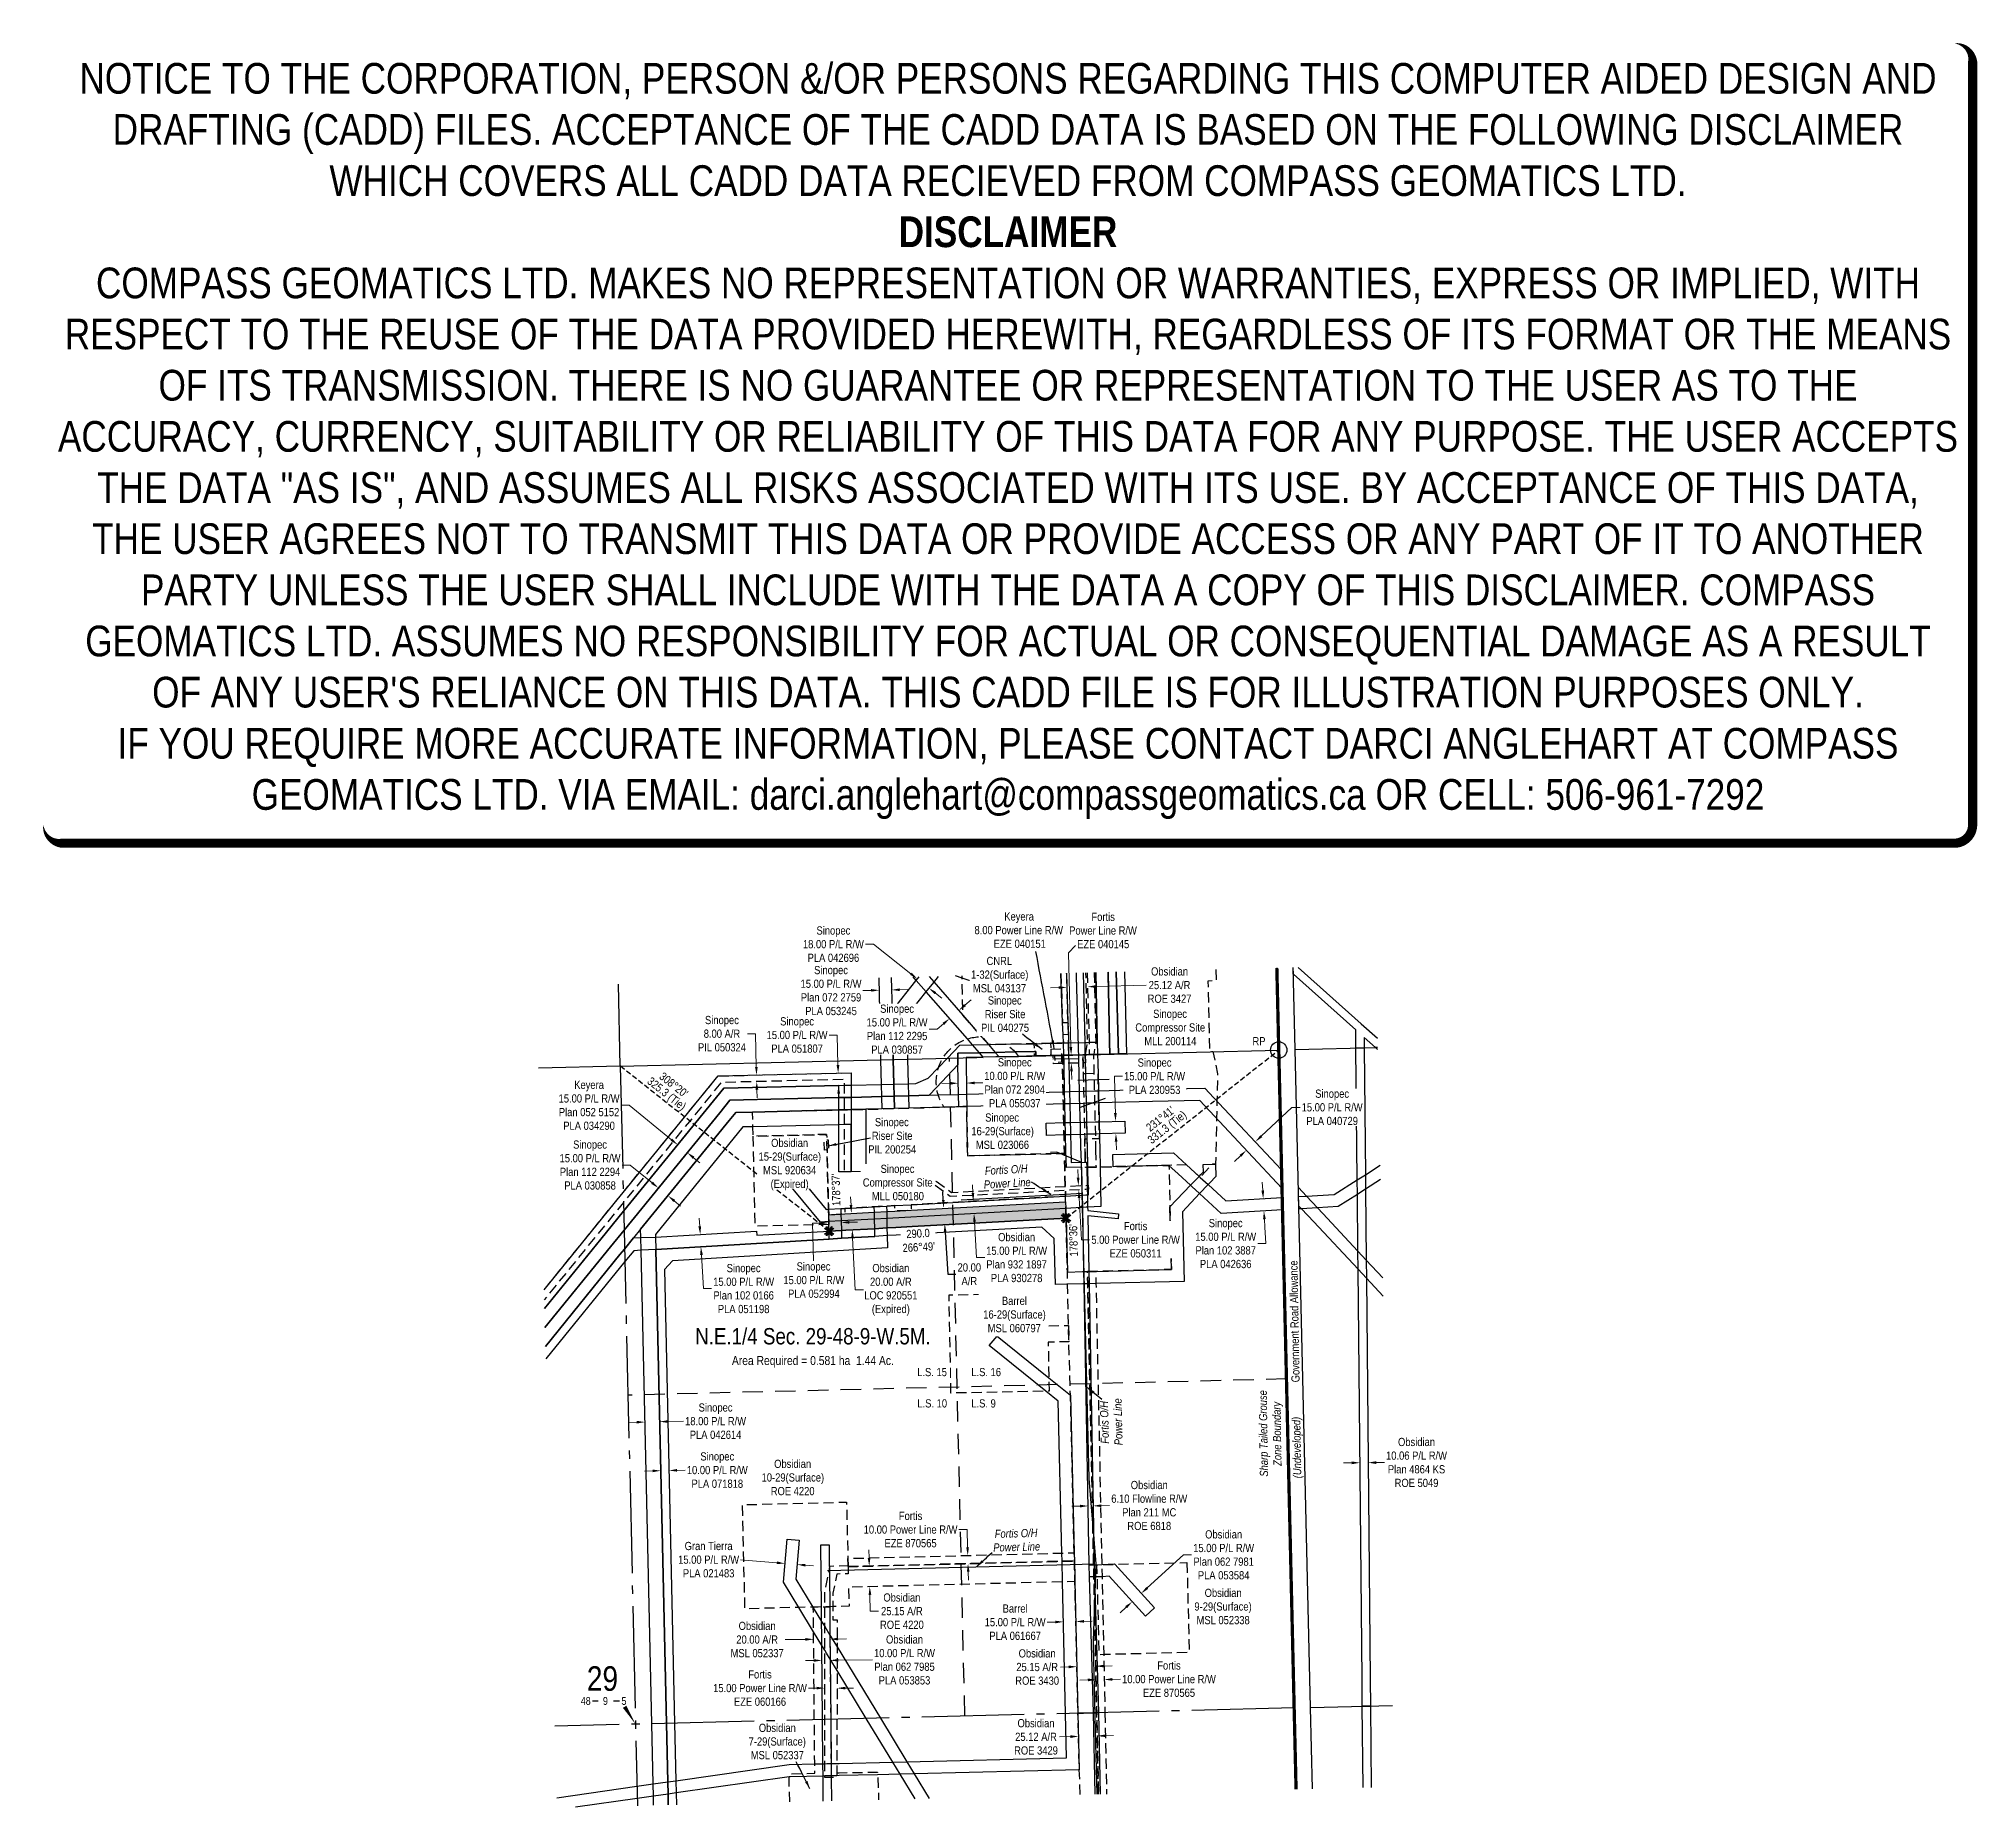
# Model space of a CAD drawing. Extents: x 614140 to 616509, y 5892532 to 5894693.
import ezdxf
from ezdxf.enums import TextEntityAlignment as Align

# ---------------------------------------------------------------- set-up
doc = ezdxf.new("R2010")
doc.units = 0
doc.header["$LTSCALE"] = 5
doc.header["$PDSIZE"] = 0.5
for name, pattern in [('DASHDOT2', [12.7, 6.35, -3.175, 0, -3.175]), ('foc-ACCESSROAD', [3.75, 2.5, -1.25]), ('foc-FLOWLINE', [3.75, 2.5, -1.25]), ('foc-LSD', [8, 5, -3]), ('foc-QUARTERLINE', [33, 25, -3, 2, -3]), ('foc-TIELINE', [1.875, 1.25, -0.625])]:
    doc.linetypes.add(name, pattern=pattern)
doc.layers.get('Defpoints').update_dxf_attribs({"color": 9})
for name, color, linetype in [('10', 1, 'Continuous'), ('35', 37, 'Continuous'), ('9', 3, 'Continuous'), ('AS-POWER', 104, 'foc-POWER'), ('AS-POWER-T', 104, 'Continuous'), ('AS-WILDLIFE', 131, 'DASHDOT2'), ('AS-WILDLIFE-BLOCK', 131, 'Continuous'), ('C-AR', 13, 'foc-ACCESSROAD'), ('C-RW', 13, 'Continuous'), ('C-SYMBOL', 7, 'Continuous'), ('C-WS', 13, 'foc-ACCESSROAD'), ('DAB_APPL', 7, 'Continuous'), ('F-EZE', 190, 'foc-FLOWLINE'), ('F-RW', 190, 'Continuous'), ('F-WS', 190, 'foc-ACCESSROAD'), ('L-AREAREQUIRED', 7, 'Continuous'), ('L-BD', 7, 'Continuous'), ('L-MON', 1, 'Continuous'), ('L-QSEC', 8, 'foc-QUARTERLINE'), ('L-ROAD-T', 7, 'Continuous'), ('L-SEC', 7, 'Continuous'), ('L-SECLBL', 7, 'Continuous'), ('L-SECTION-LSD', 7, 'foc-LSD'), ('L-TIE', 7, 'foc-TIELINE'), ('P-PROPOSED', 10, 'Continuous'), ('P-PROPOSED-H', 21, 'Continuous'), ('P-TXT', 4, 'Continuous')]:
    doc.layers.add(name, color=color, linetype=linetype)
for name, color, linetype, lineweight in [('C-AR-T', 13, 'Continuous', 9), ('C-RW-T', 13, 'Continuous', 9), ('C-WS-T', 13, 'Continuous', 9), ('F-AR-T', 190, 'Continuous', 9), ('F-EZE-T', 190, 'Continuous', 9), ('F-RW-T', 190, 'Continuous', 9), ('F-WS-T', 190, 'Continuous', 9), ('T-TEXT', 48, 'Continuous', 18)]:
    doc.layers.add(name, color=color, linetype=linetype, lineweight=lineweight)
doc.layers.add('DISCLAIMER', color=7, linetype='Continuous', plot=False)
doc.styles.add('100L', font='ARIALN.TTF', dxfattribs={"height": 11})
doc.styles.add('175L', font='ARIALN.TTF', dxfattribs={"height": 20})
doc.styles.add('80', font='ARIALN.TTF', dxfattribs={"height": 10})
doc.styles.add('80CG', font='ARIALN.TTF', dxfattribs={"height": 10})
doc.styles.add('80L', font='ARIALN.TTF', dxfattribs={"height": 10})
doc.styles.add('80LS', font='ARIALNI.TTF', dxfattribs={"height": 10})
doc.styles.add('foc-LtypeFont', font='ARIALN.TTF', dxfattribs={"height": 7.35})
doc.styles.add('SIMPLEX', font='ARIALN.TTF')
doc.linetypes.add('foc-POWER', pattern='A,6,-1,["P",foc-LtypeFont,S=0.2,R=0,X=-0.625,Y=-0.75],-1.24,4', length=12.24)
doc.dimstyles.new('Compass 5 000', dxfattribs={"dimscale": 5, "dimtxt": 9, "dimasz": 2, "dimexe": 0.2, "dimexo": 0.0625, "dimgap": 0.5, "dimtad": 0, "dimtih": 1, "dimtoh": 1, "dimzin": 0, "dimdsep": 46, "dimtxsty": '80CG', "dimcen": 0.1, "dimse1": 1, "dimse2": 1, "dimclrd": 256, "dimclrt": 256, "dimaunit": 1, "dimadec": 4, "dimazin": 0, "dimtfac": 0.06, "dimtofl": 0, "dimtmove": 0, "dimatfit": 1, "dimfxl": 0.2, "dimtolj": 1, "dimtzin": 0, "dimlwd": -1, "dimarcsym": 0})

msp = doc.modelspace()

# ---------------------------------------------------------------- texts
at = {"layer": 'AS-POWER-T', "char_height": 10, "attachment_point": 1, "style": '80L'}
for insert, rotation in [((615293.842, 5893314.132), 3.190324), ((615438.36, 5892973.191), 91.202343), ((615306.079, 5892870.645), 1.424791)]:
    msp.add_mtext_dynamic_manual_height_columns('\\pi2.55341;{\\fArial Narrow|b0|i1|c0|p34;Fortis O/H\\P\\pi0.32626;Power Line}', width=57.1191, gutter_width=50, heights=[0], dxfattribs=dict(at, insert=insert, rotation=rotation))
at = {"layer": 'AS-WILDLIFE-BLOCK', "insert": (615632.9, 5892927.274), "char_height": 10, "attachment_point": 1, "rotation": 90.868111, "style": '80L'}
msp.add_mtext_dynamic_manual_height_columns('\\pi8.23978;{\\fArial Narrow|b0|i1|c0|p34;Sharp Tailed Grouse \\P\\pi21.16952;Zone Boundary}', width=121.09074, gutter_width=50, heights=[0], dxfattribs=at)
at = {"layer": 'C-SYMBOL', "color": 3, "style": '175L'}
msp.add_text('N.E.1/4 Sec. 29-48-9-W.5M.', height=20, dxfattribs=at).set_placement((615086.541, 5893091.198), align=Align.BOTTOM_CENTER)
at = {"layer": 'C-WS-T', "char_height": 10, "attachment_point": 1, "style": '80L'}
for s, insert in [('\\pi15.98793;Obsidian\\P\\pi0.66392;10-29(Surface)\\P\\pi11.88151;ROE 4220', (615023.185, 5892956.298)), ('\\pi15.98793;Obsidian\\P\\pi3.46405;9-29(Surface)\\P\\pi6.1073;MSL 052338', (615549.301, 5892798.597)), ('\\pi15.98793;Obsidian\\P\\pi3.49816;7-29(Surface)\\P\\pi6.12094;MSL 052337', (615004.462, 5892633.632))]:
    msp.add_mtext_dynamic_manual_height_columns(s, width=75.80941, gutter_width=50, heights=[0], dxfattribs=dict(at, insert=insert))
at = {"layer": 'L-AREAREQUIRED', "color": 5, "style": '100L'}
msp.add_text('Area Required = 0.581 ha  1.44 Ac.', height=11, dxfattribs=at).set_placement((615086.541, 5893068.698), align=Align.BOTTOM_CENTER)
at = {"layer": 'L-BD', "style": '80L'}
for s, rotation, p in [('325.3 (Tie)', 321.6541, (614907.211, 5893402.7)), ("308°20'", 321.6541, (614916.518, 5893414.465)), ("231°41'", 38.3065, (615511.135, 5893372.95)), ('331.3 (Tie)', 38.3065, (615519.968, 5893361.768)), ("178°37'", 91.3983, (615114.743, 5893286.168)), ("178°36'", 91.3983, (615404.909, 5893224.478))]:
    msp.add_text(s, height=10, rotation=rotation, dxfattribs=at).set_placement(p, align=Align.MIDDLE)
at = {"layer": 'L-ROAD-T', "style": '80L'}
msp.add_text('Government Road Allowance', height=10, rotation=91.029283, dxfattribs=at).set_placement((615675.025, 5893125.357), align=Align.MIDDLE_CENTER)
at = {"layer": 'T-TEXT', "style": '80LS'}
msp.add_text('(Undeveloped)', height=10, rotation=91.029283, dxfattribs=at).set_placement((615677.795, 5892971.194), align=Align.MIDDLE_CENTER)

# ---------------------------------------------------------------- blocks, each defined once
blk = doc.blocks.new('*D427')
at = {"layer": 'Defpoints', "color": 0, "transparency": 16777216}
for p in [(615110.7, 5893428.6), (615117.4, 5893428.8), (615111.1, 5893413.6)]:
    blk.add_point(p, dxfattribs=at)
at = {"layer": 'F-RW-T', "transparency": 16777216}
for p, q in [((615116.3, 5893475.3), (615106.3, 5893475.3)), ((615117.2, 5893438.8), (615116.3, 5893475.3)), ((615118, 5893403.8), (615118.3, 5893393.8))]:
    blk.add_line(p, q, dxfattribs=at)
for points in [[(615118.9, 5893438.8), (615115.5, 5893438.7), (615117.4, 5893428.8)], [(615119.7, 5893403.8), (615116.4, 5893403.7), (615117.8, 5893413.8)]]:
    blk.add_solid(points, dxfattribs=at)
at = {"layer": 'F-RW-T', "transparency": 16777216, "insert": (615067.2, 5893475.3), "char_height": 10, "attachment_point": 5, "style": '80CG'}
blk.add_mtext('\\A1;Sinopec\\P15.00 P/L R/W\\PPLA 051807', dxfattribs=at)
blk = doc.blocks.new('*D428')
at = {"layer": 'Defpoints', "color": 0, "transparency": 16777216}
for p in [(615017.7, 5893426.4), (615026.4, 5893426.6), (615026.6, 5893418.6)]:
    blk.add_point(p, dxfattribs=at)
at = {"layer": 'F-AR-T', "transparency": 16777216}
for p, q in [((615016.5, 5893476.9), (615006.5, 5893476.9)), ((615017.4, 5893436.4), (615016.5, 5893476.9)), ((615018.1, 5893408.4), (615018.4, 5893398.4))]:
    blk.add_line(p, q, dxfattribs=at)
for points in [[(615019.1, 5893436.4), (615015.8, 5893436.3), (615017.7, 5893426.4)], [(615019.8, 5893408.4), (615016.4, 5893408.3), (615017.9, 5893418.4)]]:
    blk.add_solid(points, dxfattribs=at)
at = {"layer": 'F-AR-T', "transparency": 16777216, "insert": (614975.4, 5893476.9), "char_height": 10, "attachment_point": 5, "style": '80CG'}
blk.add_mtext('\\A1;Sinopec\\P8.00 A/R\\PPIL 050324', dxfattribs=at)
blk = doc.blocks.new('*D429')
at = {"layer": 'Defpoints', "color": 0, "transparency": 16777216}
for p in [(614957.2, 5893385.1), (614968.8, 5893375.6), (614921.4, 5893341.1)]:
    blk.add_point(p, dxfattribs=at)
at = {"layer": 'F-RW-T', "transparency": 16777216}
for p, q in [((614862.1, 5893389.4), (614852.1, 5893389.4)), ((614913.6, 5893347.4), (614862.1, 5893389.4)), ((614940.7, 5893325.3), (614948.5, 5893319))]:
    blk.add_line(p, q, dxfattribs=at)
for points in [[(614914.7, 5893348.7), (614912.6, 5893346.1), (614921.4, 5893341.1)], [(614941.8, 5893326.6), (614939.7, 5893324), (614933, 5893331.6)]]:
    blk.add_solid(points, dxfattribs=at)
at = {"layer": 'F-RW-T', "transparency": 16777216, "insert": (614813, 5893389.4), "char_height": 10, "attachment_point": 5, "style": '80CG'}
blk.add_mtext('\\A1;Keyera\\P15.00 P/L R/W\\PPlan 052 5152\\PPLA 034290', dxfattribs=at)
blk = doc.blocks.new('*D430')
at = {"layer": 'Defpoints', "color": 0, "transparency": 16777216}
for p in [(614920.8, 5893316.6), (614932.4, 5893307.2), (614897.7, 5893288.4)]:
    blk.add_point(p, dxfattribs=at)
at = {"layer": 'F-RW-T', "transparency": 16777216}
for p, q in [((614863.3, 5893316.4), (614853.3, 5893316.4)), ((614890, 5893294.7), (614863.3, 5893316.4)), ((614917.1, 5893272.6), (614924.9, 5893266.2))]:
    blk.add_line(p, q, dxfattribs=at)
for points in [[(614891, 5893296), (614888.9, 5893293.4), (614897.7, 5893288.4)], [(614918.2, 5893273.9), (614916.1, 5893271.3), (614909.4, 5893278.9)]]:
    blk.add_solid(points, dxfattribs=at)
at = {"layer": 'F-RW-T', "transparency": 16777216, "insert": (614814.2, 5893316.4), "char_height": 10, "attachment_point": 5, "style": '80CG'}
blk.add_mtext('\\A1;Sinopec\\P15.00 P/L R/W\\PPlan 112 2294\\PPLA 030858', dxfattribs=at)
blk = doc.blocks.new('*D431')
at = {"layer": 'Defpoints', "color": 0, "transparency": 16777216}
for p in [(614881.1, 5893010.2), (614899.1, 5893010.6), (614899.3, 5893002.8)]:
    blk.add_point(p, dxfattribs=at)
at = {"layer": 'F-RW-T', "transparency": 16777216}
for p, q in [((614871.3, 5893002.1), (614861.3, 5893001.9)), ((614909.3, 5893003), (614928.5, 5893003.4))]:
    blk.add_line(p, q, dxfattribs=at)
for points in [[(614871.2, 5893003.8), (614871.3, 5893000.5), (614881.3, 5893002.3)], [(614909.2, 5893004.6), (614909.3, 5893001.3), (614899.3, 5893002.8)]]:
    blk.add_solid(points, dxfattribs=at)
at = {"layer": 'F-RW-T', "transparency": 16777216, "insert": (614967.6, 5893003.4), "char_height": 10, "attachment_point": 5, "style": '80CG'}
blk.add_mtext('\\A1;Sinopec\\P18.00 P/L R/W\\PPLA 042614', dxfattribs=at)
blk = doc.blocks.new('*D432')
at = {"layer": 'Defpoints', "color": 0, "transparency": 16777216}
for p in [(614900.5, 5892948.7), (614910.5, 5892948.9), (614910.6, 5892943.1)]:
    blk.add_point(p, dxfattribs=at)
at = {"layer": 'F-RW-T', "transparency": 16777216}
for p, q in [((614890.6, 5892942.7), (614880.6, 5892942.4)), ((614920.6, 5892943.3), (614930.6, 5892943.6))]:
    blk.add_line(p, q, dxfattribs=at)
for points in [[(614890.6, 5892944.3), (614890.7, 5892941), (614900.6, 5892942.9)], [(614920.6, 5892945), (614920.6, 5892941.7), (614910.6, 5892943.1)]]:
    blk.add_solid(points, dxfattribs=at)
at = {"layer": 'F-RW-T', "transparency": 16777216, "insert": (614969.7, 5892943.6), "char_height": 10, "attachment_point": 5, "style": '80CG'}
blk.add_mtext('\\A1;Sinopec\\P10.00 P/L R/W\\PPLA 071818', dxfattribs=at)
blk = doc.blocks.new('*D434')
at = {"layer": 'C-AR-T', "transparency": 16777216}
for p, q in [((615077.4, 5892736.7), (615052.6, 5892736.5)), ((615117.4, 5892737.1), (615127.4, 5892737.2))]:
    blk.add_line(p, q, dxfattribs=at)
for points in [[(615077.4, 5892738.4), (615077.4, 5892735.1), (615087.4, 5892736.8)], [(615117.4, 5892738.8), (615117.4, 5892735.4), (615107.4, 5892737)]]:
    blk.add_solid(points, dxfattribs=at)
at = {"layer": 'Defpoints', "color": 0, "transparency": 16777216}
for p in [(615087.4, 5892736.8), (615087.4, 5892732.3), (615107.4, 5892732.5)]:
    blk.add_point(p, dxfattribs=at)
at = {"layer": 'C-AR-T', "transparency": 16777216, "insert": (615018.4, 5892736.5), "char_height": 10, "attachment_point": 5, "style": '80CG'}
blk.add_mtext('\\A1;Obsidian\\P20.00 A/R\\PMSL 052337', dxfattribs=at)
blk = doc.blocks.new('*D435')
at = {"layer": 'Defpoints', "color": 0, "transparency": 16777216}
for p in [(615101, 5892677.6), (615101, 5892677.2), (615116, 5892677.6)]:
    blk.add_point(p, dxfattribs=at)
at = {"layer": 'F-EZE-T', "transparency": 16777216}
for p, q in [((615091, 5892677.2), (615081, 5892677.2)), ((615126, 5892677.1), (615136, 5892677.1))]:
    blk.add_line(p, q, dxfattribs=at)
for points in [[(615091, 5892678.8), (615091, 5892675.5), (615101, 5892677.2)], [(615126, 5892678.8), (615126, 5892675.5), (615116, 5892677.1)]]:
    blk.add_solid(points, dxfattribs=at)
at = {"layer": 'F-EZE-T', "transparency": 16777216, "insert": (615021.9, 5892677.2), "char_height": 10, "attachment_point": 5, "style": '80CG'}
blk.add_mtext('\\A1;Fortis\\P15.00 Power Line R/W\\PEZE 060166', dxfattribs=at)
blk = doc.blocks.new('*D436')
at = {"layer": 'Defpoints', "color": 0, "transparency": 16777216}
for p in [(615220.8, 5892837.9), (615275.8, 5892839.3), (615221, 5892827.9)]:
    blk.add_point(p, dxfattribs=at)
at = {"layer": 'F-EZE-T', "transparency": 16777216}
for p, q in [((615275, 5892870.9), (615265, 5892870.9)), ((615275.6, 5892849.3), (615275, 5892870.9)), ((615276.3, 5892819.3), (615276.6, 5892809.3))]:
    blk.add_line(p, q, dxfattribs=at)
for points in [[(615277.2, 5892849.3), (615273.9, 5892849.3), (615275.8, 5892839.3)], [(615278, 5892819.3), (615274.7, 5892819.3), (615276.1, 5892829.3)]]:
    blk.add_solid(points, dxfattribs=at)
at = {"layer": 'F-EZE-T', "transparency": 16777216, "insert": (615205.9, 5892870.9), "char_height": 10, "attachment_point": 5, "style": '80CG'}
blk.add_mtext('\\A1;Fortis\\P10.00 Power Line R/W\\PEZE 870565', dxfattribs=at)
blk = doc.blocks.new('*D437')
at = {"layer": 'C-AR-T', "transparency": 16777216}
for p, q in [((615155.1, 5892836.3), (615154.9, 5892846.3)), ((615156.2, 5892791.2), (615156.7, 5892771.2)), ((615156.7, 5892771.2), (615166.7, 5892771.2))]:
    blk.add_line(p, q, dxfattribs=at)
for points in [[(615156.8, 5892836.3), (615153.5, 5892836.3), (615155.4, 5892826.3)], [(615157.9, 5892791.2), (615154.6, 5892791.1), (615156, 5892801.2)]]:
    blk.add_solid(points, dxfattribs=at)
at = {"layer": 'Defpoints', "color": 0, "transparency": 16777216}
for p in [(615155.4, 5892826.3), (615156, 5892801.2), (615156, 5892801.2)]:
    blk.add_point(p, dxfattribs=at)
at = {"layer": 'C-AR-T', "transparency": 16777216, "insert": (615195.3, 5892771.2), "char_height": 10, "attachment_point": 5, "style": '80CG'}
blk.add_mtext('\\A1;Obsidian\\P25.15 A/R\\PROE 4220', dxfattribs=at)
blk = doc.blocks.new('*D438')
at = {"layer": 'C-RW-T', "transparency": 16777216}
for p, q in [((615117.6, 5892711.2), (615159.4, 5892711.6)), ((615087.6, 5892710.9), (615077.6, 5892710.9))]:
    blk.add_line(p, q, dxfattribs=at)
for points in [[(615087.6, 5892712.6), (615087.6, 5892709.3), (615097.6, 5892711)], [(615117.6, 5892712.9), (615117.6, 5892709.5), (615107.6, 5892711.1)]]:
    blk.add_solid(points, dxfattribs=at)
at = {"layer": 'Defpoints', "color": 0, "transparency": 16777216}
for p in [(615097.5, 5892723.2), (615107.5, 5892723.3), (615107.6, 5892711.1)]:
    blk.add_point(p, dxfattribs=at)
at = {"layer": 'C-RW-T', "transparency": 16777216, "insert": (615198.5, 5892711.6), "char_height": 10, "attachment_point": 5, "style": '80CG'}
blk.add_mtext('\\A1;Obsidian\\P10.00 P/L R/W\\PPlan 062 7985\\PPLA 053853', dxfattribs=at)
blk = doc.blocks.new('*D439')
at = {"layer": 'Defpoints', "color": 0, "transparency": 16777216}
for p in [(615052.4, 5892829.5), (615052.3, 5892827.9), (615067.2, 5892826.7)]:
    blk.add_point(p, dxfattribs=at)
at = {"layer": 'F-RW-T', "transparency": 16777216}
for p, q in [((615042.4, 5892830.4), (614998.2, 5892834.1)), ((615077.3, 5892827.4), (615087.3, 5892826.5))]:
    blk.add_line(p, q, dxfattribs=at)
for points in [[(615042.6, 5892832), (615042.3, 5892828.7), (615052.4, 5892829.5)], [(615077.5, 5892829), (615077.2, 5892825.7), (615067.3, 5892828.2)]]:
    blk.add_solid(points, dxfattribs=at)
at = {"layer": 'F-RW-T', "transparency": 16777216, "insert": (614959.1, 5892834.1), "char_height": 10, "attachment_point": 5, "style": '80CG'}
blk.add_mtext('\\A1;Gran Tierra\\P15.00 P/L R/W\\PPLA 021483', dxfattribs=at)
blk = doc.blocks.new('*D440')
at = {"layer": 'Defpoints', "color": 0, "transparency": 16777216}
for p in [(615392.7, 5892761.2), (615407.8, 5892761.6), (615392.8, 5892758.2)]:
    blk.add_point(p, dxfattribs=at)
at = {"layer": 'F-RW-T', "transparency": 16777216}
for p, q in [((615417.8, 5892758.7), (615427.8, 5892759)), ((615382.8, 5892757.9), (615372.8, 5892757.7))]:
    blk.add_line(p, q, dxfattribs=at)
for points in [[(615382.7, 5892759.6), (615382.8, 5892756.3), (615392.8, 5892758.2)], [(615417.8, 5892760.4), (615417.9, 5892757.1), (615407.8, 5892758.5)]]:
    blk.add_solid(points, dxfattribs=at)
at = {"layer": 'F-RW-T', "transparency": 16777216, "insert": (615333.7, 5892757.7), "char_height": 10, "attachment_point": 5, "style": '80CG'}
blk.add_mtext('\\A1;Barrel\\P15.00 P/L R/W\\PPLA 061667', dxfattribs=at)
blk = doc.blocks.new('*D441')
at = {"layer": 'Defpoints', "color": 0, "transparency": 16777216}
for p in [(615432.5, 5892691.1), (615442.5, 5892691.3), (615442.6, 5892687.6)]:
    blk.add_point(p, dxfattribs=at)
at = {"layer": 'F-EZE-T', "transparency": 16777216}
for p, q in [((615452.6, 5892687.8), (615462.6, 5892688.1)), ((615422.6, 5892687.2), (615412.6, 5892687))]:
    blk.add_line(p, q, dxfattribs=at)
for points in [[(615422.5, 5892688.9), (615422.6, 5892685.5), (615432.6, 5892687.4)], [(615452.5, 5892689.5), (615452.6, 5892686.2), (615442.6, 5892687.6)]]:
    blk.add_solid(points, dxfattribs=at)
at = {"layer": 'F-EZE-T', "transparency": 16777216, "insert": (615521.7, 5892688.1), "char_height": 10, "attachment_point": 5, "style": '80CG'}
blk.add_mtext('\\A1;Fortis\\P10.00 Power Line R/W\\PEZE 870565', dxfattribs=at)
blk = doc.blocks.new('*D442')
at = {"layer": 'C-RW-T', "transparency": 16777216}
for p, q in [((615495.2, 5892799.7), (615539.4, 5892840)), ((615539.4, 5892840), (615549.4, 5892840)), ((615469.3, 5892776.1), (615461.9, 5892769.3))]:
    blk.add_line(p, q, dxfattribs=at)
for points in [[(615468.2, 5892777.3), (615470.5, 5892774.9), (615476.7, 5892782.8)], [(615494.1, 5892800.9), (615496.3, 5892798.4), (615487.8, 5892792.9)]]:
    blk.add_solid(points, dxfattribs=at)
at = {"layer": 'Defpoints', "color": 0, "transparency": 16777216}
for p in [(615467.3, 5892793.2), (615478.4, 5892803.3), (615487.8, 5892792.9)]:
    blk.add_point(p, dxfattribs=at)
at = {"layer": 'C-RW-T', "transparency": 16777216, "insert": (615588.5, 5892840), "char_height": 10, "attachment_point": 5, "style": '80CG'}
blk.add_mtext('\\A1;Obsidian\\P15.00 P/L R/W\\PPlan 062 7981\\PPLA 053584', dxfattribs=at)
blk = doc.blocks.new('*D443')
at = {"layer": 'C-RW-T', "transparency": 16777216}
for p, q in [((615412.8, 5892899.6), (615402.8, 5892899.4)), ((615438.9, 5892900.1), (615448.9, 5892900.3))]:
    blk.add_line(p, q, dxfattribs=at)
for points in [[(615412.8, 5892901.3), (615412.9, 5892897.9), (615422.8, 5892899.8)], [(615438.9, 5892901.7), (615439, 5892898.4), (615428.9, 5892899.9)]]:
    blk.add_solid(points, dxfattribs=at)
at = {"layer": 'Defpoints', "color": 0, "transparency": 16777216}
for p in [(615422.8, 5892902), (615428.9, 5892902.1), (615428.9, 5892899.9)]:
    blk.add_point(p, dxfattribs=at)
at = {"layer": 'C-RW-T', "transparency": 16777216, "insert": (615497.6, 5892900.3), "char_height": 10, "attachment_point": 5, "style": '80CG'}
blk.add_mtext('\\A1;Obsidian\\P6.10 Flowline R/W\\PPlan 211 MC\\PROE 6818', dxfattribs=at)
blk = doc.blocks.new('*D444')
at = {"layer": 'C-AR-T', "transparency": 16777216}
for p, q in [((615399.1, 5892703.1), (615389.1, 5892702.9)), ((615442.2, 5892704.1), (615452.2, 5892704.4))]:
    blk.add_line(p, q, dxfattribs=at)
for points in [[(615399.1, 5892704.8), (615399.2, 5892701.4), (615409.1, 5892703.4)], [(615442.2, 5892705.8), (615442.3, 5892702.5), (615432.2, 5892703.9)]]:
    blk.add_solid(points, dxfattribs=at)
at = {"layer": 'Defpoints', "color": 0, "transparency": 16777216}
for p in [(615409, 5892707.5), (615409.1, 5892703.4), (615432.1, 5892708.1)]:
    blk.add_point(p, dxfattribs=at)
at = {"layer": 'C-AR-T', "transparency": 16777216, "insert": (615360.6, 5892702.9), "char_height": 10, "attachment_point": 5, "style": '80CG'}
blk.add_mtext('\\A1;Obsidian\\P25.15 A/R\\PROE 3430', dxfattribs=at)
blk = doc.blocks.new('*D445')
at = {"layer": 'C-AR-T', "transparency": 16777216}
for p, q in [((615401.2, 5892617.9), (615387.7, 5892617.6)), ((615444, 5892618.9), (615454, 5892619.2))]:
    blk.add_line(p, q, dxfattribs=at)
for points in [[(615401.1, 5892619.6), (615401.2, 5892616.2), (615411.2, 5892618.2)], [(615444, 5892620.6), (615444.1, 5892617.3), (615434, 5892618.7)]]:
    blk.add_solid(points, dxfattribs=at)
at = {"layer": 'Defpoints', "color": 0, "transparency": 16777216}
for p in [(615411, 5892624.6), (615411.2, 5892618.2), (615433.9, 5892625.2)]:
    blk.add_point(p, dxfattribs=at)
at = {"layer": 'C-AR-T', "transparency": 16777216, "insert": (615359.2, 5892617.6), "char_height": 10, "attachment_point": 5, "style": '80CG'}
blk.add_mtext('\\A1;Obsidian\\P25.12 A/R\\PROE 3429', dxfattribs=at)
blk = doc.blocks.new('*D446')
at = {"layer": 'Defpoints', "color": 0, "transparency": 16777216}
for p in [(614949.2, 5893231.4), (614949.7, 5893216.6), (614950.1, 5893216.6)]:
    blk.add_point(p, dxfattribs=at)
at = {"layer": 'F-RW-T', "transparency": 16777216}
for p, q in [((614948.3, 5893241.4), (614947.7, 5893251.4)), ((614950.3, 5893206.6), (614952.8, 5893165.4)), ((614952.8, 5893165.4), (614962.8, 5893165.4))]:
    blk.add_line(p, q, dxfattribs=at)
for points in [[(614949.9, 5893241.5), (614946.6, 5893241.3), (614948.9, 5893231.4)], [(614952, 5893206.7), (614948.7, 5893206.5), (614949.7, 5893216.6)]]:
    blk.add_solid(points, dxfattribs=at)
at = {"layer": 'F-RW-T', "transparency": 16777216, "insert": (615001.9, 5893165.4), "char_height": 10, "attachment_point": 5, "style": '80CG'}
blk.add_mtext('\\A1;Sinopec\\P15.00 P/L R/W\\PPlan 102 0166\\PPLA 051198', dxfattribs=at)
blk = doc.blocks.new('TEMP')
h = blk.add_hatch(color=255)
h.dxf.hatch_style = 1
h.paths.add_polyline_path([(0, 0.25), (-0.67, 1.15), (-0.67, 0.67), (-1.15, 0.67), (-0.25, 0), (-1.15, -0.67), (-0.67, -0.67), (-0.67, -1.15), (0, -0.25), (0.67, -1.15), (0.67, -0.67), (1.15, -0.67), (0.25, 0), (1.15, 0.67), (0.67, 0.67), (0.67, 1.15)])
h.paths.add_polyline_path([(0.57, 0.85), (0.57, 0.57), (0.85, 0.57), (0.08, 0), (0.85, -0.57), (0.57, -0.57), (0.57, -0.85), (0, -0.08), (-0.57, -0.85), (-0.57, -0.57), (-0.85, -0.57), (-0.08, 0), (-0.85, 0.57), (-0.57, 0.57), (-0.57, 0.85), (0, 0.08)], flags=16)
h = blk.add_hatch(color=1)
h.dxf.hatch_style = 1
h.paths.add_polyline_path([(0, 0.08), (-0.57, 0.85), (-0.57, 0.57), (-0.85, 0.57), (-0.08, 0), (-0.85, -0.57), (-0.57, -0.57), (-0.57, -0.85), (0, -0.08), (0.57, -0.85), (0.57, -0.57), (0.85, -0.57), (0.08, 0), (0.85, 0.57), (0.57, 0.57), (0.57, 0.85)])
at = {"color": 1}
for p, q in [((-0.08, 0), (0.08, 0)), ((0, 0.08), (0, -0.08))]:
    blk.add_line(p, q, dxfattribs=at)
at = {"color": 255, "flags": 128}
blk.add_lwpolyline([(-0.25, 0), (-1.15, 0.67), (-0.67, 0.67), (-0.67, 1.15), (0, 0.25), (0.67, 1.15), (0.67, 0.67), (1.15, 0.67), (0.25, 0), (1.15, -0.67), (0.67, -0.67), (0.67, -1.15), (0, -0.25), (-0.67, -1.15), (-0.67, -0.67), (-1.15, -0.67)], close=True, dxfattribs=at)
at = {"color": 1, "flags": 128}
blk.add_lwpolyline([(-0.08, 0), (-0.85, 0.57), (-0.57, 0.57), (-0.57, 0.85), (0, 0.08), (0.57, 0.85), (0.57, 0.57), (0.85, 0.57), (0.08, 0), (0.85, -0.57), (0.57, -0.57), (0.57, -0.85), (0, -0.08), (-0.57, -0.85), (-0.57, -0.57), (-0.85, -0.57)], close=True, dxfattribs=at)
blk = doc.blocks.new('*D447')
at = {"layer": 'Defpoints', "color": 0, "transparency": 16777216}
for p in [(615637.7, 5893260.3), (615651.2, 5893276.1), (615652.1, 5893261.2)]:
    blk.add_point(p, dxfattribs=at)
at = {"layer": 'F-RW-T', "transparency": 16777216}
for p, q in [((615636.3, 5893285.3), (615635.7, 5893295.3)), ((615638.3, 5893250.3), (615638.9, 5893240.4)), ((615640.1, 5893220.4), (615638.9, 5893240.4)), ((615630.1, 5893220.4), (615640.1, 5893220.4))]:
    blk.add_line(p, q, dxfattribs=at)
for points in [[(615638, 5893285.4), (615634.6, 5893285.2), (615636.9, 5893275.3)], [(615640, 5893250.4), (615636.7, 5893250.2), (615637.7, 5893260.3)]]:
    blk.add_solid(points, dxfattribs=at)
at = {"layer": 'F-RW-T', "transparency": 16777216, "insert": (615591, 5893220.4), "char_height": 10, "attachment_point": 5, "style": '80CG'}
blk.add_mtext('\\A1;Sinopec\\P15.00 P/L R/W\\PPlan 102 3887\\PPLA 042636', dxfattribs=at)
blk = doc.blocks.new('*D448')
at = {"layer": 'Defpoints', "color": 0, "transparency": 16777216}
for p in [(615618.2, 5893354.4), (615607.3, 5893344.1), (615627.2, 5893344.8)]:
    blk.add_point(p, dxfattribs=at)
at = {"layer": 'F-RW-T', "transparency": 16777216}
for p, q in [((615634.5, 5893351.7), (615672, 5893386.9)), ((615672, 5893386.9), (615682, 5893386.9)), ((615609, 5893327.7), (615601.7, 5893320.8))]:
    blk.add_line(p, q, dxfattribs=at)
for points in [[(615633.4, 5893352.9), (615635.7, 5893350.5), (615627.2, 5893344.8)], [(615607.9, 5893328.9), (615610.1, 5893326.5), (615616.3, 5893334.5)]]:
    blk.add_solid(points, dxfattribs=at)
at = {"layer": 'F-RW-T', "transparency": 16777216, "insert": (615721.1, 5893386.9), "char_height": 10, "attachment_point": 5, "style": '80CG', "bg_fill": 3, "box_fill_scale": 1.1, "bg_fill_color": 256, "bg_fill_true_color": 13158600, "bg_fill_transparency": 0}
blk.add_mtext('\\A1;Sinopec\\P15.00 P/L R/W\\PPLA 040729', dxfattribs=at)
blk = doc.blocks.new('*D449')
at = {"layer": 'Defpoints', "color": 0, "transparency": 16777216}
for p in [(615167.7, 5893530.4), (615167.7, 5893530.1), (615182.7, 5893530.8)]:
    blk.add_point(p, dxfattribs=at)
at = {"layer": 'F-RW-T', "transparency": 16777216}
for p, q in [((615157.7, 5893529.8), (615147.7, 5893529.6)), ((615192.7, 5893530.7), (615202.7, 5893530.9))]:
    blk.add_line(p, q, dxfattribs=at)
for points in [[(615157.7, 5893531.5), (615157.8, 5893528.2), (615167.7, 5893530.1)], [(615192.6, 5893532.3), (615192.7, 5893529), (615182.7, 5893530.4)]]:
    blk.add_solid(points, dxfattribs=at)
at = {"layer": 'F-RW-T', "transparency": 16777216, "insert": (615108.7, 5893529.6), "char_height": 10, "attachment_point": 5, "style": '80CG'}
blk.add_mtext('\\A1;Sinopec\\P15.00 P/L R/W\\PPlan 072 2759\\PPLA 053245', dxfattribs=at)
blk = doc.blocks.new('*D450')
at = {"layer": 'Defpoints', "color": 0, "transparency": 16777216}
for p in [(615264.8, 5893505.3), (615275.4, 5893493.1), (615264.2, 5893483.4)]:
    blk.add_point(p, dxfattribs=at)
at = {"layer": 'F-RW-T', "transparency": 16777216}
for p, q in [((615272.4, 5893511.9), (615279.9, 5893518.4)), ((615238.5, 5893482.4), (615228.5, 5893482.4)), ((615246.1, 5893488.9), (615238.5, 5893482.4))]:
    blk.add_line(p, q, dxfattribs=at)
for points in [[(615245, 5893490.2), (615247.1, 5893487.7), (615253.6, 5893495.5)], [(615271.3, 5893513.1), (615273.5, 5893510.6), (615264.8, 5893505.3)]]:
    blk.add_solid(points, dxfattribs=at)
at = {"layer": 'F-RW-T', "transparency": 16777216, "insert": (615189.4, 5893482.4), "char_height": 10, "attachment_point": 5, "style": '80CG', "bg_fill": 3, "box_fill_scale": 1.1, "bg_fill_color": 256, "bg_fill_true_color": 13158600, "bg_fill_transparency": 0}
blk.add_mtext('\\A1;Sinopec\\P15.00 P/L R/W\\PPlan 112 2295\\PPLA 030857', dxfattribs=at)
blk = doc.blocks.new('*D451')
at = {"layer": 'Defpoints', "color": 0, "transparency": 16777216}
for p in [(615264.1, 5893426), (615274, 5893426.2), (615274.2, 5893416.6)]:
    blk.add_point(p, dxfattribs=at)
at = {"layer": 'F-RW-T', "transparency": 16777216}
for p, q in [((615254.2, 5893416.3), (615244.2, 5893416.1)), ((615284.2, 5893416.7), (615294.2, 5893416.9))]:
    blk.add_line(p, q, dxfattribs=at)
for points in [[(615254.2, 5893418), (615254.2, 5893414.6), (615264.2, 5893416.4)], [(615284.1, 5893418.4), (615284.2, 5893415.1), (615274.2, 5893416.6)]]:
    blk.add_solid(points, dxfattribs=at)
at = {"layer": 'F-RW-T', "transparency": 16777216, "insert": (615333.2, 5893416.9), "char_height": 10, "attachment_point": 5, "style": '80CG', "bg_fill": 3, "box_fill_scale": 1.1, "bg_fill_color": 256, "bg_fill_true_color": 13158600, "bg_fill_transparency": 0}
blk.add_mtext('\\A1;Sinopec\\P10.00 P/L R/W\\PPlan 072 2904\\PPLA 055037', dxfattribs=at)
blk = doc.blocks.new('*D452')
at = {"layer": 'C-RW-T', "transparency": 16777216}
for p, q in [((615282.1, 5893282.2), (615281.5, 5893292.2)), ((615284, 5893247.2), (615286.5, 5893203.3)), ((615286.5, 5893203.3), (615296.5, 5893203.3))]:
    blk.add_line(p, q, dxfattribs=at)
for points in [[(615283.7, 5893282.3), (615280.4, 5893282.1), (615282.6, 5893272.2)], [(615285.7, 5893247.3), (615282.3, 5893247.1), (615283.4, 5893257.2)]]:
    blk.add_solid(points, dxfattribs=at)
at = {"layer": 'Defpoints', "color": 0, "transparency": 16777216}
for p in [(615283.4, 5893257.2), (615310.6, 5893273.7), (615311.4, 5893258.8)]:
    blk.add_point(p, dxfattribs=at)
at = {"layer": 'C-RW-T', "transparency": 16777216, "insert": (615335.5, 5893203.3), "char_height": 10, "attachment_point": 5, "style": '80CG'}
blk.add_mtext('\\A1;Obsidian\\P15.00 P/L R/W\\PPlan 932 1897\\PPLA 930278', dxfattribs=at)
blk = doc.blocks.new('*D453')
at = {"layer": 'C-AR-T', "transparency": 16777216}
for p, q in [((615387, 5893533.3), (615377, 5893533)), ((615432.2, 5893534.6), (615493.8, 5893536.3))]:
    blk.add_line(p, q, dxfattribs=at)
for points in [[(615387, 5893534.9), (615387.1, 5893531.6), (615397, 5893533.6)], [(615432.1, 5893536.2), (615432.2, 5893532.9), (615422.2, 5893534.3)]]:
    blk.add_solid(points, dxfattribs=at)
at = {"layer": 'Defpoints', "color": 0, "transparency": 16777216}
for p in [(615397.3, 5893524), (615422.2, 5893534.3), (615422.5, 5893524.8)]:
    blk.add_point(p, dxfattribs=at)
at = {"layer": 'C-AR-T', "transparency": 16777216, "insert": (615522.4, 5893536.3), "char_height": 10, "attachment_point": 5, "style": '80CG'}
blk.add_mtext('\\A1;Obsidian\\P25.12 A/R\\PROE 3427', dxfattribs=at)
blk = doc.blocks.new('*D454')
at = {"layer": 'Defpoints', "color": 0, "transparency": 16777216}
for p in [(615454.9, 5893369.9), (615455.3, 5893354.9), (615456.4, 5893369.9)]:
    blk.add_point(p, dxfattribs=at)
at = {"layer": 'F-RW-T', "transparency": 16777216}
for p, q in [((615465, 5893424.9), (615455, 5893424.9)), ((615455, 5893424.9), (615455.9, 5893389.9)), ((615456.2, 5893379.9), (615455.9, 5893389.9)), ((615457.1, 5893344.9), (615457.4, 5893334.9))]:
    blk.add_line(p, q, dxfattribs=at)
for points in [[(615457.8, 5893379.9), (615454.5, 5893379.9), (615456.4, 5893369.9)], [(615458.8, 5893345), (615455.4, 5893344.9), (615456.8, 5893354.9)]]:
    blk.add_solid(points, dxfattribs=at)
at = {"layer": 'F-RW-T', "transparency": 16777216, "insert": (615504.1, 5893424.9), "char_height": 10, "attachment_point": 5, "style": '80CG', "bg_fill": 3, "box_fill_scale": 1.1, "bg_fill_color": 256, "bg_fill_true_color": 13158600, "bg_fill_transparency": 0}
blk.add_mtext('\\A1;Sinopec\\P15.00 P/L R/W\\PPLA 230953', dxfattribs=at)
blk = doc.blocks.new('L-SECLBL')
at = {"layer": '9', "color": 7}
for p, q in [((-5.1, -27.8), (-12.3, -27.8)), ((20.7, -27.8), (13.5, -27.8))]:
    blk.add_line(p, q, dxfattribs=at)
at = {"layer": '10', "color": 2, "style": 'SIMPLEX'}
blk.add_attdef('SEC', text='', height=30, dxfattribs=at).set_placement((0, 0), align=Align.MIDDLE)
at = {"layer": '10', "color": 5, "style": '80L'}
blk.add_attdef('TWP', text='', height=9.5, dxfattribs=at).set_placement((-14.4, -27.4), align=Align.MIDDLE_RIGHT)
blk.add_attdef('RGE', text='', height=9.5, dxfattribs=at).set_placement((3.6, -27.4), align=Align.MIDDLE_CENTER)
blk.add_attdef('MER', text='', height=9.5, dxfattribs=at).set_placement((23.2, -27.4), align=Align.MIDDLE_LEFT)
blk = doc.blocks.new('*D460')
at = {"layer": 'Defpoints', "color": 0, "transparency": 16777216}
for p in [(615141, 5893257.5), (615142.2, 5893238), (615247.6, 5893244.4)]:
    blk.add_point(p, dxfattribs=at)
at = {"layer": 'P-TXT', "transparency": 16777216}
for p, q in [((615245.8, 5893273.8), (615245.2, 5893283.8)), ((615248.2, 5893234.4), (615251.3, 5893182.9)), ((615251.3, 5893182.9), (615261.3, 5893182.9))]:
    blk.add_line(p, q, dxfattribs=at)
for points in [[(615247.5, 5893273.9), (615244.2, 5893273.7), (615246.4, 5893263.8)], [(615249.9, 5893234.5), (615246.5, 5893234.3), (615247.6, 5893244.4)]]:
    blk.add_solid(points, dxfattribs=at)
at = {"layer": 'P-TXT', "transparency": 16777216, "insert": (615277.7, 5893182.9), "char_height": 10, "attachment_point": 5, "style": '80CG'}
blk.add_mtext('\\A1;20.00\\PA/R', dxfattribs=at)
blk = doc.blocks.new('*D467')
at = {"layer": 'C-RW-T', "transparency": 16777216}
for p, q in [((615745, 5892952.5), (615735, 5892952.4)), ((615775.1, 5892952.8), (615785.1, 5892952.9))]:
    blk.add_line(p, q, dxfattribs=at)
for points in [[(615745, 5892954.2), (615745.1, 5892950.8), (615755, 5892952.6)], [(615775.1, 5892954.5), (615775.1, 5892951.1), (615765.1, 5892952.7)]]:
    blk.add_solid(points, dxfattribs=at)
at = {"layer": 'Defpoints', "color": 0, "transparency": 16777216}
for p in [(615754.9, 5892965.4), (615765, 5892965.5), (615765.1, 5892952.7)]:
    blk.add_point(p, dxfattribs=at)
at = {"layer": 'C-RW-T', "transparency": 16777216, "insert": (615824.2, 5892952.9), "char_height": 10, "attachment_point": 5, "style": '80CG'}
blk.add_mtext('\\A1;Obsidian\\P10.06 P/L R/W\\PPlan 4864 KS\\PROE 5049', dxfattribs=at)
blk = doc.blocks.new('*D475')
at = {"layer": 'Defpoints', "color": 0, "transparency": 16777216}
for p in [(615406.8, 5893290.9), (615407.1, 5893285.9), (615411.4, 5893286.1)]:
    blk.add_point(p, dxfattribs=at)
at = {"layer": 'F-EZE-T', "transparency": 16777216}
for p, q in [((615410.6, 5893301.1), (615410.1, 5893311.1)), ((615411.9, 5893276.2), (615414.6, 5893225.1)), ((615414.6, 5893225.1), (615424.6, 5893225.1))]:
    blk.add_line(p, q, dxfattribs=at)
for points in [[(615412.3, 5893301.2), (615408.9, 5893301), (615411.1, 5893291.1)], [(615413.6, 5893276.2), (615410.2, 5893276.1), (615411.4, 5893286.1)]]:
    blk.add_solid(points, dxfattribs=at)
at = {"layer": 'F-EZE-T', "transparency": 16777216, "insert": (615480.9, 5893225.1), "char_height": 10, "attachment_point": 5, "style": '80CG', "bg_fill": 3, "box_fill_scale": 1.1, "bg_fill_color": 256, "bg_fill_true_color": 13158600, "bg_fill_transparency": 0}
blk.add_mtext('\\A1;Fortis\\P5.00 Power Line R/W\\PEZE 050311', dxfattribs=at)
blk = doc.blocks.new('*D476')
at = {"layer": 'C-AR-T', "transparency": 16777216}
for p, q in [((615133.1, 5893267.5), (615132.6, 5893277.4)), ((615135.1, 5893227.5), (615138.2, 5893164)), ((615138.2, 5893164), (615148.2, 5893164))]:
    blk.add_line(p, q, dxfattribs=at)
for points in [[(615134.7, 5893267.5), (615131.4, 5893267.4), (615133.6, 5893257.5)], [(615136.7, 5893227.6), (615133.4, 5893227.4), (615134.6, 5893237.5)]]:
    blk.add_solid(points, dxfattribs=at)
at = {"layer": 'Defpoints', "color": 0, "transparency": 16777216}
for p in [(615201.1, 5893260.8), (615134.6, 5893237.5), (615202.1, 5893240.9)]:
    blk.add_point(p, dxfattribs=at)
at = {"layer": 'C-AR-T', "transparency": 16777216, "insert": (615181.8, 5893164), "char_height": 10, "attachment_point": 5, "style": '80CG'}
blk.add_mtext('\\A1;Obsidian\\P20.00 A/R\\PLOC 920551\\P(Expired)', dxfattribs=at)
blk = doc.blocks.new('*D477')
at = {"layer": 'Defpoints', "color": 0, "transparency": 16777216}
for p in [(615214.2, 5893543.9), (615207.8, 5893535.8), (615221.9, 5893524.6)]:
    blk.add_point(p, dxfattribs=at)
at = {"layer": 'F-RW-T', "transparency": 16777216}
for p, q in [((615160.7, 5893586.3), (615150.7, 5893586.3)), ((615206.4, 5893550.1), (615160.7, 5893586.3)), ((615236.2, 5893526.5), (615244, 5893520.3))]:
    blk.add_line(p, q, dxfattribs=at)
for points in [[(615207.4, 5893551.4), (615205.4, 5893548.8), (615214.2, 5893543.9)], [(615237.2, 5893527.8), (615235.1, 5893525.2), (615228.3, 5893532.7)]]:
    blk.add_solid(points, dxfattribs=at)
at = {"layer": 'F-RW-T', "transparency": 16777216, "insert": (615111.6, 5893586.3), "char_height": 10, "attachment_point": 5, "style": '80CG'}
blk.add_mtext('\\A1;Sinopec\\P18.00 P/L R/W\\PPLA 042696', dxfattribs=at)
blk = doc.blocks.new('Disclaimer_Legal')
at = {"layer": 'DISCLAIMER', "color": 254, "flags": 128}
blk.add_lwpolyline([(-3612.9, -1104.6, 37.5, 37.5, 0), (4096.1, -1104.6, 37.5, 37.5, 0.414214), (4171.1, -1029.6, 37.5, 37.5, 0), (4171.1, 2078.7, 37.5, 0, 0.414214), (4096.1, 2153.7, 0, 0, 0), (-3612.9, 2153.7, 0, 0, 0.414214), (-3687.9, 2078.7, 0, 0, 0), (-3687.9, -1029.6, 0, 37.5, 0.414214)], format="xyseb", close=True, dxfattribs=at)
at = {"layer": 'DISCLAIMER', "color": 254, "insert": (241.6, 533.9), "char_height": 125, "width": 7717.568, "attachment_point": 5, "style": '80'}
blk.add_mtext('NOTICE TO THE CORPORATION, PERSON &/OR PERSONS REGARDING THIS COMPUTER AIDED DESIGN AND DRAFTING (CADD) FILES. ACCEPTANCE OF THE CADD DATA IS BASED ON THE FOLLOWING DISCLAIMER WHICH COVERS ALL CADD DATA RECIEVED FROM COMPASS GEOMATICS LTD.\\P{\\fArial Narrow|b1|i0|c0|p34;DISCLAIMER}\\PCOMPASS GEOMATICS LTD. MAKES NO REPRESENTATION OR WARRANTIES, EXPRESS OR IMPLIED, WITH RESPECT TO THE REUSE OF THE DATA PROVIDED HEREWITH, REGARDLESS OF ITS FORMAT OR THE MEANS OF ITS TRANSMISSION. THERE IS NO GUARANTEE OR REPRESENTATION TO THE USER AS TO THE ACCURACY, CURRENCY, SUITABILITY OR RELIABILITY OF THIS DATA FOR ANY PURPOSE. THE USER ACCEPTS THE DATA "AS IS", AND ASSUMES ALL RISKS ASSOCIATED WITH ITS USE. BY ACCEPTANCE OF THIS DATA, THE USER AGREES NOT TO TRANSMIT THIS DATA OR PROVIDE ACCESS OR ANY PART OF IT TO ANOTHER PARTY UNLESS THE USER SHALL INCLUDE WITH THE DATA A COPY OF THIS DISCLAIMER. COMPASS GEOMATICS LTD. ASSUMES NO RESPONSIBILITY FOR ACTUAL OR CONSEQUENTIAL DAMAGE AS A RESULT OF ANY USER\'S RELIANCE ON THIS DATA. THIS CADD FILE IS FOR ILLUSTRATION PURPOSES ONLY.\\PIF YOU REQUIRE MORE ACCURATE INFORMATION, PLEASE CONTACT DARCI ANGLEHART AT COMPASS GEOMATICS LTD. VIA EMAIL: darci.anglehart@compassgeomatics.ca OR CELL: 506-961-7292', dxfattribs=at)

# ---------------------------------------------------------------- dimensions: what is measured, and where the dimension line sits
at = {"layer": 'C-AR-T'}
for base, p1, p2, angle, text, picture, middle in [((615422.19, 5893534.28), (615397.313, 5893524.03), (615422.464, 5893524.753), 1.64664, 'Obsidian\\P25.12 A/R\\PROE 3427', '*D453', (615522.381, 5893536.34)), ((615155.999, 5892801.161), (615155.382, 5892826.298), (615156.007, 5892801.162), 271.424465, 'Obsidian\\P25.15 A/R\\PROE 4220', '*D437', (615195.267, 5892771.215)), ((615087.385, 5892736.829), (615107.435, 5892732.478), (615087.426, 5892732.299), 180.512671, 'Obsidian\\P20.00 A/R\\PMSL 052337', '*D434', (615018.363, 5892736.519)), ((615411.159, 5892618.152), (615433.884, 5892625.166), (615411.006, 5892624.624), 181.357433, 'Obsidian\\P25.12 A/R\\PROE 3429', '*D445', (615359.186, 5892617.597))]:
    dim = msp.add_linear_dim(base=base, p1=p1, p2=p2, angle=angle, text=text, dimstyle='Compass 5 000', dxfattribs=at)
    dim.commit()
    dim.dimension.update_dxf_attribs({"geometry": picture, "text_midpoint": middle, "dimtype": 161})
dim = msp.add_aligned_dim(p1=(615432.144, 5892708.068), p2=(615409.041, 5892707.52), distance=4.17, text='Obsidian\\P25.15 A/R\\PROE 3430', dimstyle='Compass 5 000', dxfattribs=at)
dim.commit()
dim.dimension.update_dxf_attribs({"geometry": '*D444', "text_midpoint": (615360.623, 5892702.878)})
at = {"layer": 'C-RW-T'}
for base, p1, p2, angle, text, picture, middle in [((615283.448, 5893257.211), (615310.585, 5893273.743), (615311.42, 5893258.77), 273.190578, 'Obsidian\\P15.00 P/L R/W\\PPlan 932 1897\\PPLA 930278', '*D452', (615335.539, 5893203.299)), ((615487.807, 5892792.935), (615467.301, 5892793.152), (615478.389, 5892803.263), 42.362211, 'Obsidian\\P15.00 P/L R/W\\PPlan 062 7981\\PPLA 053584', '*D442', (615588.475, 5892839.973)), ((615107.626, 5892711.127), (615097.518, 5892723.192), (615107.518, 5892723.281), 0.512706, 'Obsidian\\P10.00 P/L R/W\\PPlan 062 7985\\PPLA 053853', '*D438', (615198.508, 5892711.591))]:
    dim = msp.add_linear_dim(base=base, p1=p1, p2=p2, angle=angle, text=text, dimstyle='Compass 5 000', dxfattribs=at)
    dim.commit()
    dim.dimension.update_dxf_attribs({"geometry": picture, "text_midpoint": middle, "dimtype": 161})
at = {"layer": 'C-RW-T', "color": 5}
dim = msp.add_aligned_dim(p1=(615754.924, 5892965.412), p2=(615764.979, 5892965.509), distance=-12.813, text='Obsidian\\P10.06 P/L R/W\\PPlan 4864 KS\\PROE 5049', dimstyle='Compass 5 000', dxfattribs=at)
dim.commit()
dim.dimension.update_dxf_attribs({"geometry": '*D467', "text_midpoint": (615824.187, 5892952.889)})
at = {"layer": 'C-RW-T'}
dim = msp.add_aligned_dim(p1=(615422.802, 5892901.972), p2=(615428.886, 5892902.082), distance=-2.19, text='Obsidian\\P6.10 Flowline R/W\\PPlan 211 MC\\PROE 6818', dimstyle='Compass 5 000', dxfattribs=at)
dim.commit()
dim.dimension.update_dxf_attribs({"geometry": '*D443', "text_midpoint": (615497.64, 5892900.254)})
at = {"layer": 'F-AR-T'}
dim = msp.add_linear_dim(base=(615017.681, 5893426.386), p1=(615026.609, 5893418.593), p2=(615026.418, 5893426.595), angle=91.37111, text='Sinopec\\P8.00 A/R\\PPIL 050324', dimstyle='Compass 5 000', dxfattribs=at)
dim.commit()
dim.dimension.update_dxf_attribs({"geometry": '*D428', "text_midpoint": (614975.391, 5893476.893), "dimtype": 161})
at = {"layer": 'F-EZE-T'}
dim = msp.add_linear_dim(base=(615275.83, 5892839.303), p1=(615221.012, 5892827.931), p2=(615220.764, 5892837.934), angle=91.424791, text='Fortis\\P10.00 Power Line R/W\\PEZE 870565', dimstyle='Compass 5 000', dxfattribs=at)
dim.commit()
dim.dimension.update_dxf_attribs({"geometry": '*D436', "text_midpoint": (615205.903, 5892870.924), "dimtype": 161})
for p1, p2, distance, text, picture, middle in [((615432.5, 5892691.091), (615442.504, 5892691.301), -3.67, 'Fortis\\P10.00 Power Line R/W\\PEZE 870565', '*D441', (615521.717, 5892688.052)), ((615116.013, 5892677.616), (615100.998, 5892677.626), 0.475, 'Fortis\\P15.00 Power Line R/W\\PEZE 060166', '*D435', (615021.857, 5892677.165))]:
    dim = msp.add_aligned_dim(p1=p1, p2=p2, distance=distance, text=text, dimstyle='Compass 5 000', dxfattribs=at)
    dim.commit()
    dim.dimension.update_dxf_attribs({"geometry": picture, "text_midpoint": middle})
at = {"layer": 'F-RW-T'}
for p1, p2, distance, text, picture, middle in [((615182.654, 5893530.798), (615167.724, 5893530.444), 0.368, 'Sinopec\\P15.00 P/L R/W\\PPlan 072 2759\\PPLA 053245', '*D449', (615108.653, 5893529.603)), ((614900.491, 5892948.706), (614910.479, 5892948.931), -5.823, 'Sinopec\\P10.00 P/L R/W\\PPLA 071818', '*D432', (614969.692, 5892943.56)), ((615407.761, 5892761.558), (615392.693, 5892761.206), 3.053, 'Barrel\\P15.00 P/L R/W\\PPLA 061667', '*D440', (615333.684, 5892757.685))]:
    dim = msp.add_aligned_dim(p1=p1, p2=p2, distance=distance, text=text, dimstyle='Compass 5 000', dxfattribs=at)
    dim.commit()
    dim.dimension.update_dxf_attribs({"geometry": picture, "text_midpoint": middle})
for base, p1, p2, angle, text, picture, middle in [((615117.447, 5893428.774), (615111.061, 5893413.609), (615110.702, 5893428.612), 91.37111, 'Sinopec\\P15.00 P/L R/W\\PPLA 051807', '*D427', (615067.247, 5893475.299)), ((614921.365, 5893341.087), (614968.769, 5893375.619), (614957.183, 5893385.057), 140.833666, 'Keyera\\P15.00 P/L R/W\\PPlan 052 5152\\PPLA 034290', '*D429', (614813.019, 5893389.361)), ((614897.724, 5893288.354), (614932.396, 5893307.157), (614920.751, 5893316.638), 140.849923, 'Sinopec\\P15.00 P/L R/W\\PPlan 112 2294\\PPLA 030858', '*D430', (614814.248, 5893316.352)), ((614949.743, 5893216.571), (614949.17, 5893231.444), (614950.059, 5893216.59), 273.424312, 'Sinopec\\P15.00 P/L R/W\\PPlan 102 0166\\PPLA 051198', '*D446', (615001.891, 5893165.388)), ((614899.273, 5893002.75), (614881.09, 5893010.184), (614899.096, 5893010.59), 1.291391, 'Sinopec\\P18.00 P/L R/W\\PPLA 042614', '*D431', (614967.566, 5893003.409)), ((615052.394, 5892829.5), (615067.215, 5892826.655), (615052.261, 5892827.936), 175.106325, 'Gran Tierra\\P15.00 P/L R/W\\PPLA 021483', '*D439', (614959.098, 5892834.142))]:
    dim = msp.add_linear_dim(base=base, p1=p1, p2=p2, angle=angle, text=text, dimstyle='Compass 5 000', dxfattribs=at)
    dim.commit()
    dim.dimension.update_dxf_attribs({"geometry": picture, "text_midpoint": middle, "dimtype": 161})
dim = msp.add_linear_dim(base=(615637.739, 5893260.317), p1=(615651.24, 5893276.134), p2=(615652.11, 5893261.151), angle=273.320519, text='Sinopec\\P15.00 P/L R/W\\PPlan 102 3887\\PPLA 042636', dimstyle='Compass 5 000', override={"dimtmove": 1}, dxfattribs=at)
dim.commit()
dim.dimension.update_dxf_attribs({"geometry": '*D447', "text_midpoint": (615633.964, 5893220.388), "dimtype": 161})

# ---------------------------------------------------------------- hatches: boundary and pattern name
at = {"layer": 'P-PROPOSED-H'}
h = msp.add_hatch(color=256, dxfattribs=at)
h.dxf.hatch_style = 1
h.paths.add_polyline_path([(615121.302, 5893236.318), (615106.317, 5893235.49), (615106.184, 5893240.968), (615106.117, 5893243.764), (615106.03, 5893247.324), (615105.832, 5893255.504), (615120.816, 5893256.333), (615125.748, 5893256.606), (615161.717, 5893258.68), (615176.705, 5893259.545), (615186.628, 5893260.117), (615206.62, 5893261.117), (615395.376, 5893271.642), (615395.576, 5893263.461), (615395.864, 5893251.628), (615207.677, 5893241.134), (615187.704, 5893240.135), (615177.067, 5893239.522), (615162.08, 5893238.657), (615126.877, 5893236.626)])

# ---------------------------------------------------------------- linework, layer by layer
at = {"layer": '35', "color": 3}
msp.add_circle((615655.85, 5893456.999), 10, dxfattribs=at)
at = {"layer": 'AS-POWER', "flags": 128}
for points in [[(615434.01, 5892547.488), (615432.058, 5892624.967), (615429.431, 5892729.222), (615429.285, 5892735.037), (615432.712, 5892829.18), (615424.292, 5892933.19), (615421.779, 5893032.893), (615419.266, 5893132.607), (615416.753, 5893232.32), (615415.573, 5893282.098), (615414.674, 5893320.034), (615414.148, 5893338.846), (615412.996, 5893380.081), (615412.9, 5893383.504), (615411.349, 5893446.77), (615408.828, 5893546.794), (615408.718, 5893551.173)], [(615379.672, 5893446.29), (615411.349, 5893446.77)], [(615410.348, 5893420.329), (615448.664, 5893421.4)], [(615412.347, 5893386.729), (615444.077, 5893398.223)], [(615415.176, 5893319.577), (615384.707, 5893332.034), (615376.97, 5893331.881)], [(615267.719, 5893273.858), (615387.6, 5893280.54), (615415.573, 5893282.098)], [(615104.451, 5892820.995), (615400.806, 5892828.441), (615430.193, 5892829.211)]]:
    msp.add_lwpolyline(points, dxfattribs=at)
at = {"layer": 'AS-WILDLIFE', "const_width": 4, "flags": 128}
msp.add_lwpolyline([(615653.504, 5893557.238), (615655.852, 5893456.882), (615674.667, 5892652.813), (615676.99, 5892553.541)], dxfattribs=at)
at = {"layer": 'C-AR', "flags": 128}
for points in [[(615421.695, 5893551.495), (615424.138, 5893466.519), (615424.254, 5893451.324), (615419.463, 5893451.207), (615416.398, 5893451.131), (615399.098, 5893450.708), (615398.977, 5893465.998), (615398.701, 5893475.772), (615398.269, 5893490.774), (615396.54, 5893550.872)], [(615413.253, 5892546.97), (615412.123, 5892577.474), (615410.489, 5892646.421), (615427.334, 5892646.835), (615433.426, 5892646.985), (615435.513, 5892547.525)]]:
    msp.add_lwpolyline(points, dxfattribs=at)
at = {"layer": 'C-RW', "flags": 128}
for points in [[(615437.535, 5893313.984), (615438.612, 5893265.861), (615422.317, 5893264.952), (615420.459, 5893264.849), (615416.252, 5893264.614), (615414.371, 5893264.51), (615395.576, 5893263.462), (615176.855, 5893251.269), (615161.866, 5893250.434), (615121.014, 5893248.158), (615106.03, 5893247.324), (615096.002, 5893246.765), (615052.835, 5893298.843), (615064.379, 5893308.411), (615102.721, 5893262.157), (615105.666, 5893262.315), (615120.65, 5893263.151), (615125.749, 5893263.441), (615161.595, 5893265.445), (615176.583, 5893266.28), (615186.622, 5893266.834), (615206.613, 5893267.948), (615395.17, 5893278.457), (615414.056, 5893279.509), (615415.924, 5893279.613), (615420.145, 5893279.849), (615421.987, 5893279.953), (615423.297, 5893280.025), (615423.147, 5893286.76), (615423.035, 5893291.753), (615422.545, 5893313.623), (615422.072, 5893334.717), (615421.736, 5893349.722), (615420.793, 5893391.83), (615420.76, 5893393.306), (615420.457, 5893406.827), (615420.423, 5893408.311), (615420.022, 5893426.245), (615419.685, 5893441.34), (615419.463, 5893451.207), (615419.128, 5893466.235), (615417.174, 5893551.383)], [(615431.373, 5892547.422), (615429.397, 5892646.886), (615429.386, 5892647.453), (615424.448, 5892812.988), (615424.136, 5892827.98), (615417.94, 5893171.146), (615417.669, 5893186.15), (615416.248, 5893264.847), (615415.919, 5893279.844), (615415.77, 5893286.37), (615415.656, 5893291.363), (615415.14, 5893313.865), (615396.266, 5893313.396), (615395.808, 5893333.969), (615394.52, 5893391.081), (615394.182, 5893406.075), (615393.403, 5893440.629), (615393.179, 5893450.564), (615393.165, 5893451.189), (615392.67, 5893465.7), (615392.293, 5893475.614), (615391.731, 5893490.616), (615389.444, 5893550.696)], [(615396.54, 5893550.872), (615398.269, 5893490.774), (615398.701, 5893475.772), (615398.977, 5893465.998), (615399.089, 5893451.276), (615399.098, 5893450.709), (615399.336, 5893440.793), (615400.168, 5893406.246), (615400.528, 5893391.252), (615402.252, 5893319.605), (615419.379, 5893320.036), (615421.072, 5893320.08), (615421.22, 5893313.59), (615421.72, 5893291.684), (615421.834, 5893286.69), (615421.983, 5893280.18), (615422.313, 5893265.182), (615422.396, 5893260.682), (615460.164, 5893256.66), (615459.453, 5893250.597), (615422.511, 5893254.54), (615423.743, 5893186.479), (615424.017, 5893171.29), (615430.225, 5892828.022), (615430.532, 5892813.177), (615435.48, 5892647.604), (615435.491, 5892647.036), (615437.442, 5892547.573)], [(615432.178, 5893551.755), (615434.111, 5893466.584), (615434.451, 5893451.573), (615434.676, 5893441.586), (615435.011, 5893426.58), (615435.417, 5893408.465), (615435.444, 5893407.255), (615435.753, 5893393.46), (615435.78, 5893392.257), (615436.725, 5893350.058), (615437.062, 5893335.053), (615437.535, 5893313.984)], [(615776.628, 5893459.934), (615774.06, 5893459.872), (615760.083, 5893472.385), (615760.208, 5893459.535), (615750.155, 5893459.29), (615749.94, 5893481.472), (615673.796, 5893549.671), (615673.607, 5893557.736)], [(615679.692, 5893557.887), (615756.648, 5893488.963), (615776.368, 5893471.298)], [(615776.683, 5893457.525), (615774.06, 5893459.872), (615776.628, 5893459.934)], [(615099.165, 5892539.145), (615098.898, 5892569.016), (615098.891, 5892569.756), (615098.757, 5892584.756), (615098.274, 5892638.746), (615097.463, 5892729.347), (615097.367, 5892740.093), (615097.2, 5892758.684), (615097.042, 5892776.455), (615096.364, 5892852.101), (615106.365, 5892852.192), (615106.577, 5892828.543), (615106.63, 5892822.618), (615106.704, 5892814.326), (615107.04, 5892776.705), (615107.35, 5892741.979), (615107.366, 5892740.182), (615107.613, 5892712.642), (615108.272, 5892638.991), (615108.756, 5892585.003), (615108.86, 5892573.456), (615108.89, 5892570.001), (615108.898, 5892569.105), (615108.904, 5892568.531), (615108.91, 5892567.858)], [(615758.882, 5892555.581), (615757.921, 5892654.949), (615767.975, 5892655.193), (615768.935, 5892555.832)], [(615108.91, 5892567.858), (615109.164, 5892539.394)]]:
    msp.add_lwpolyline(points, dxfattribs=at)
for points in [[(615767.975, 5892655.193), (615757.921, 5892654.949), (615757.6, 5892688.159), (615752.765, 5893189.01), (615752.551, 5893211.221), (615751.881, 5893280.545), (615751.705, 5893298.241), (615750.155, 5893459.29), (615760.208, 5893459.535), (615761.704, 5893304.63), (615761.875, 5893286.929), (615762.711, 5893200.347), (615762.926, 5893178.135), (615767.656, 5892688.256), (615767.975, 5892655.193)], [(615454.951, 5892828.964), (615455.387, 5892828.486), (615504.048, 5892775.125), (615492.949, 5892765.123), (615448.393, 5892813.815), (615439.944, 5892813.309), (615434.066, 5892813.206), (615430.532, 5892813.198), (615429.941, 5892813.077), (615424.448, 5892812.988), (615424.136, 5892827.98), (615429.63, 5892827.919), (615430.227, 5892827.97), (615433.7, 5892827.964), (615439.632, 5892828.161), (615454.951, 5892828.964)]]:
    msp.add_lwpolyline(points, close=True, dxfattribs=at)
at = {"layer": 'C-WS', "flags": 128}
for points in [[(615419.122, 5893331.336), (615419.379, 5893320.036), (615421.072, 5893320.08), (615421.22, 5893313.59), (615422.545, 5893313.623), (615432.546, 5893313.863), (615437.535, 5893313.984), (615451.756, 5893314.31), (615453.391, 5893314.365), (615521.621, 5893316.044), (615522.863, 5893265.209), (615524.731, 5893188.788), (615432.112, 5893186.502), (615423.746, 5893186.295), (615422.11, 5893186.255), (615422.425, 5893171.251), (615429.63, 5892827.906), (615429.942, 5892813.037), (615433.426, 5892646.985), (615429.397, 5892646.885), (615427.334, 5892646.835), (615410.489, 5892646.42), (615406.674, 5892807.395), (615406.079, 5892832.534), (615405.842, 5892842.537), (615401.28, 5893035.032), (615399.341, 5893100.468), (615398.873, 5893120.463), (615397.796, 5893170.672), (615397.474, 5893185.677), (615395.864, 5893251.628), (615395.576, 5893263.462), (615395.376, 5893271.642), (615395.17, 5893278.457), (615395.012, 5893285.274), (615394.896, 5893290.267), (615394.376, 5893312.816), (615393.967, 5893330.631), (615392.594, 5893391.026), (615392.252, 5893406.02), (615391.467, 5893440.575), (615391.241, 5893450.516), (615393.179, 5893450.564), (615397.334, 5893450.665), (615399.098, 5893450.709), (615416.397, 5893451.132), (615416.621, 5893441.274), (615416.965, 5893426.177), (615417.407, 5893406.739), (615417.748, 5893391.743), (615418.705, 5893349.654), (615419.046, 5893334.65), (615419.122, 5893331.336)], [(615106.117, 5893243.764), (615016.157, 5893241.579), (615013.487, 5893351.532), (615103.291, 5893353.862), (615105.666, 5893262.315), (615105.832, 5893255.504), (615106.03, 5893247.324), (615106.117, 5893243.764)], [(615129.529, 5892826.85), (615129.558, 5892825.656), (615131.368, 5892825.701), (615391.033, 5892832.16), (615406.079, 5892832.534), (615406.674, 5892807.395), (615391.621, 5892807.021), (615130.184, 5892800.519), (615130.762, 5892777.294), (615113.032, 5892776.854), (615111.074, 5892776.804), (615107.04, 5892776.705), (615103.024, 5892776.604), (615101.064, 5892776.556), (615097.042, 5892776.455), (615087.032, 5892776.207), (615086.561, 5892776.195), (615069.261, 5892775.764), (615003.572, 5892774.131), (615000.41, 5892901.321), (615127.599, 5892904.484), (615129.31, 5892835.659), (615129.512, 5892827.554), (615129.529, 5892826.85)], [(615543.672, 5892830.685), (615546.411, 5892720.709), (615441.941, 5892718.123), (615436.431, 5892717.986), (615434.072, 5892812.976), (615433.7, 5892827.964), (615439.634, 5892828.091), (615454.177, 5892828.456), (615543.672, 5892830.685)]]:
    msp.add_lwpolyline(points, close=True, dxfattribs=at)
for points in [[(615058.155, 5892538.123), (615057.405, 5892568.568), (615057.311, 5892572.406), (615088.851, 5892573.048), (615088.748, 5892584.511), (615088.265, 5892638.5), (615087.302, 5892746.071), (615087.04, 5892775.408), (615087.032, 5892776.207), (615097.042, 5892776.455), (615101.064, 5892776.556), (615103.024, 5892776.604), (615107.04, 5892776.705), (615107.35, 5892741.979), (615107.366, 5892740.182), (615107.613, 5892712.642), (615108.272, 5892638.991), (615108.756, 5892585.003)], [(615108.756, 5892585.003), (615108.86, 5892573.456), (615115.943, 5892573.6), (615118.576, 5892573.654), (615165.519, 5892574.61), (615165.65, 5892571.399), (615166.899, 5892540.833)]]:
    msp.add_lwpolyline(points, dxfattribs=at)
at = {"layer": 'DAB_APPL', "flags": 128}
msp.add_lwpolyline([(615653.504, 5893557.238), (615655.849, 5893456.999), (615659.272, 5893310.732), (615659.798, 5893288.259), (615660.07, 5893276.646), (615660.421, 5893261.633), (615674.664, 5892652.93), (615676.99, 5892553.541)], dxfattribs=at)
at = {"layer": 'F-EZE', "flags": 128}
for points in [[(615432.074, 5893334.942), (615432.546, 5893313.863), (615422.545, 5893313.622), (615422.072, 5893334.717), (615421.736, 5893349.722), (615420.76, 5893393.306), (615420.423, 5893408.311), (615420.022, 5893426.245), (615419.686, 5893441.34), (615419.463, 5893451.207), (615422.152, 5893466.302), (615420.228, 5893551.459)], [(615430.231, 5893551.706), (615432.155, 5893466.539), (615432.178, 5893465.512), (615429.669, 5893451.456), (615429.488, 5893450.452), (615429.695, 5893441.554), (615430.026, 5893426.467), (615430.43, 5893408.414), (615430.765, 5893393.408), (615431.739, 5893349.947), (615432.074, 5893334.942)], [(615435.513, 5892547.525), (615433.426, 5892646.985), (615429.945, 5892812.877), (615429.631, 5892827.867), (615422.425, 5893171.251), (615422.11, 5893186.255), (615432.112, 5893186.502), (615432.427, 5893171.497), (615439.634, 5892828.091), (615439.948, 5892813.094), (615441.941, 5892718.123), (615443.429, 5892647.231)], [(615443.429, 5892647.231), (615445.516, 5892547.774)]]:
    msp.add_lwpolyline(points, dxfattribs=at)
for points in [[(615390.225, 5893450.491), (615390.418, 5893442.012), (615382.46, 5893441.849), (615382.27, 5893450.296), (615380.228, 5893450.246), (615377.418, 5893450.178), (615377.223, 5893458.21), (615390.043, 5893458.507), (615390.225, 5893450.491)], [(615419.463, 5893451.207), (615419.686, 5893441.34), (615416.621, 5893441.274), (615397.56, 5893440.744), (615391.467, 5893440.575), (615380.489, 5893440.27), (615380.228, 5893450.246), (615382.27, 5893450.296), (615390.225, 5893450.491), (615391.241, 5893450.516), (615397.334, 5893450.665), (615416.398, 5893451.132), (615419.463, 5893451.207)], [(615237.342, 5893296.779), (615255.946, 5893282.931), (615394.895, 5893290.267), (615413.81, 5893291.265), (615419.899, 5893291.587), (615423.035, 5893291.753), (615423.147, 5893286.76), (615420.004, 5893286.593), (615413.914, 5893286.272), (615395.011, 5893285.273), (615254.41, 5893277.85), (615234.36, 5893292.774), (615237.342, 5893296.779)], [(615131.368, 5892825.701), (615129.558, 5892825.656), (615129.529, 5892826.85), (615129.512, 5892827.554), (615129.31, 5892835.659), (615390.798, 5892842.163), (615405.842, 5892842.537), (615406.079, 5892832.534), (615391.033, 5892832.16), (615131.368, 5892825.701)], [(615129.558, 5892825.656), (615129.753, 5892816.844), (615115.64, 5892816.557), (615111.085, 5892793.38), (615111.074, 5892776.804), (615111.064, 5892760.682), (615113.559, 5892760.739), (615116.068, 5892760.794), (615116.046, 5892727.667), (615116.027, 5892698.793), (615115.987, 5892639.181), (615115.951, 5892585.181), (615115.943, 5892573.6), (615115.941, 5892570.174), (615115.939, 5892567.853), (615108.91, 5892567.858), (615100.924, 5892567.864), (615100.925, 5892569.806), (615100.936, 5892584.811), (615100.972, 5892638.812), (615101.029, 5892723.479), (615101.048, 5892752.351), (615101.064, 5892776.556), (615101.077, 5892794.358), (615106.63, 5892822.618), (615107.373, 5892826.402), (615129.529, 5892826.85), (615129.558, 5892825.656)]]:
    msp.add_lwpolyline(points, close=True, dxfattribs=at)
at = {"layer": 'F-RW', "flags": 128}
for points in [[(614758.541, 5893141.011), (614827.468, 5893225.821), (614855.27, 5893259.949), (614977.844, 5893410.42), (615118.307, 5893413.782), (615125.311, 5893413.95), (615133.314, 5893414.141), (615170.457, 5893415.031), (615185.428, 5893415.383), (615203.03, 5893415.798), (615212.442, 5893416.021), (615227.587, 5893422.453), (615240.029, 5893435.508), (615250.972, 5893447.085), (615266.107, 5893463.041), (615281.631, 5893463.358), (615300.98, 5893463.781), (615322.624, 5893464.095), (615357.04, 5893464.738), (615377.045, 5893465.234), (615390.879, 5893465.532), (615392.678, 5893465.617), (615398.978, 5893465.921), (615419.128, 5893466.235), (615422.152, 5893466.304), (615424.139, 5893466.435), (615432.155, 5893466.538), (615434.111, 5893466.584), (615432.178, 5893551.755)], [(615171.14, 5893384.997), (615170.771, 5893399.212), (615170.796, 5893400.037), (615170.457, 5893415.031), (615169.747, 5893445.1), (615167.375, 5893545.194)], [(615182.334, 5893545.565), (615183.217, 5893504.819), (615184.727, 5893445.466), (615185.428, 5893415.383), (615185.764, 5893400.391), (615186.1, 5893385.383), (615171.14, 5893384.997)], [(615186.1, 5893385.383), (615185.764, 5893400.391), (615185.428, 5893415.383), (615184.727, 5893445.466), (615183.217, 5893504.819), (615212.314, 5893541.5), (615216.204, 5893546.404)], [(615239.636, 5893546.984), (615233.783, 5893539.63), (615224.272, 5893527.596), (615201.087, 5893498.368), (615202.322, 5893445.896), (615203.03, 5893415.798), (615203.382, 5893400.811), (615203.734, 5893385.853), (615186.1, 5893385.383)], [(615228.728, 5893546.714), (615234.316, 5893540.3), (615269.967, 5893499.38), (615292.762, 5893473.214), (615300.954, 5893463.811), (615309.371, 5893454.06), (615314.035, 5893448.627), (615317.886, 5893444.166), (615335.441, 5893404.43), (615342.003, 5893389.583), (615325.899, 5893389.2), (615319.319, 5893404.052), (615305.117, 5893436.109), (615294.726, 5893448.155), (615290.042, 5893453.599), (615281.608, 5893463.384), (615275.412, 5893470.559), (615224.78, 5893528.238), (615212.715, 5893542.006), (615209.018, 5893546.226)], [(615291.914, 5893548.28), (615288.708, 5893538.454), (615268.829, 5893544.945), (615260.957, 5893547.513)], [(615459.934, 5893452.197), (615449.461, 5893451.941), (615449.111, 5893466.949), (615447.172, 5893552.126)], [(615447.175, 5893552.126), (615449.111, 5893466.949)], [(615467.269, 5893552.624), (615469.936, 5893452.442), (615459.934, 5893452.197), (615457.266, 5893552.376)], [(615457.266, 5893552.376), (615459.934, 5893452.197)], [(615449.111, 5893466.949), (615449.461, 5893451.941), (615434.451, 5893451.573), (615429.669, 5893451.456), (615424.254, 5893451.324), (615419.463, 5893451.207), (615416.397, 5893451.132), (615399.098, 5893450.709), (615397.334, 5893450.665), (615393.179, 5893450.564), (615391.241, 5893450.516), (615390.225, 5893450.492), (615382.27, 5893450.297), (615380.228, 5893450.247), (615377.418, 5893450.178), (615368.042, 5893449.948), (615359.024, 5893449.728), (615358.783, 5893455.238), (615357.276, 5893455.203), (615333.494, 5893454.635), (615309.38, 5893454.06), (615290.042, 5893453.599), (615263.49, 5893452.966), (615263.681, 5893447.995), (615263.691, 5893447.396), (615263.836, 5893438.755), (615237.731, 5893411.342), (615228.673, 5893401.831), (615203.379, 5893400.923), (615185.763, 5893400.394), (615170.797, 5893400.044), (615133.315, 5893399.144), (615125.311, 5893398.955), (615118.307, 5893398.787), (614985.117, 5893395.596), (614972.667, 5893380.361), (614855.805, 5893236.864), (614839.104, 5893216.369), (614759.118, 5893117.939)], [(614757.964, 5893164.097), (614815.826, 5893235.293), (614843.634, 5893269.428), (614854.735, 5893283.057), (614970.574, 5893425.258), (615133.314, 5893429.154)], [(615133.314, 5893429.154), (615133.314, 5893414.14), (615133.315, 5893399.145), (615133.316, 5893384.098), (615133.317, 5893366.083), (615133.319, 5893308.05), (615125.315, 5893308.05), (615118.311, 5893308.049), (615118.309, 5893365.726), (615118.308, 5893383.741), (615118.307, 5893398.789), (615118.306, 5893413.783), (614977.844, 5893410.42), (614855.27, 5893259.949), (614827.468, 5893225.821), (614758.541, 5893141.011)], [(614759.118, 5893117.939), (614839.104, 5893216.369), (614855.805, 5893236.864), (614972.654, 5893380.39), (614985.117, 5893395.596), (615118.307, 5893398.789), (615125.311, 5893398.954), (615133.315, 5893399.145), (615170.797, 5893400.044), (615185.763, 5893400.394), (615203.38, 5893400.917), (615228.673, 5893401.831), (615239.709, 5893402.114), (615264.486, 5893402.749), (615274.357, 5893403.003), (615319.319, 5893404.052), (615335.439, 5893404.429), (615341.654, 5893404.573)], [(615341.654, 5893404.573), (615342.003, 5893389.583), (615325.899, 5893389.2), (615274.578, 5893388.004), (615269.955, 5893387.85), (615264.759, 5893387.638), (615246.921, 5893387.126), (615203.734, 5893385.853), (615186.1, 5893385.383), (615171.14, 5893384.997), (615151.327, 5893384.526), (615133.316, 5893384.098), (615125.312, 5893383.907), (615118.308, 5893383.741), (615012.716, 5893381.233), (614992.347, 5893380.758), (614984.271, 5893370.89), (614875.958, 5893237.853), (614867.441, 5893227.387), (614856.339, 5893213.762), (614850.745, 5893206.895), (614759.695, 5893094.85)], [(614891.826, 5892533.979), (614891.576, 5892545.074), (614891.239, 5892560.012), (614889.579, 5892633.627), (614876.536, 5893212.19), (614876.187, 5893227.674), (614875.958, 5893237.853), (614984.28, 5893370.869), (614992.347, 5893380.758), (615012.716, 5893381.232), (615118.308, 5893383.741), (615125.312, 5893383.907), (615133.316, 5893384.098), (615151.327, 5893384.526)], [(615151.327, 5893384.526), (615151.33, 5893308.474), (615133.319, 5893308.05), (615133.317, 5893366.083), (615125.313, 5893365.893), (615118.309, 5893365.726), (615013.152, 5893363.225), (615001.067, 5893362.945), (614894.113, 5893231.625), (614894.189, 5893228.281), (614894.527, 5893213.267), (614907.584, 5892634.068), (614909.195, 5892562.575), (614909.533, 5892547.619), (614909.83, 5892534.428)], [(614759.695, 5893094.85), (614850.745, 5893206.895), (614856.339, 5893213.762), (614867.441, 5893227.387), (614876.187, 5893227.674), (614893.631, 5893228.248), (614894.188, 5893228.281), (615017.692, 5893235.672), (615017.989, 5893230.673), (615121.302, 5893236.318), (615126.877, 5893236.626), (615162.08, 5893238.657), (615177.067, 5893239.522), (615187.704, 5893240.135), (615207.677, 5893241.134), (615395.864, 5893251.628), (615397.474, 5893185.677), (615416.016, 5893186.112), (615422.11, 5893186.255), (615432.112, 5893186.502), (615524.731, 5893188.788), (615522.863, 5893265.209), (615548.038, 5893291.704), (615558.378, 5893302.585), (615560.562, 5893304.883), (615563.792, 5893308.282), (615563.567, 5893317.084), (615574.569, 5893317.355), (615578.571, 5893317.454), (615578.954, 5893302.451), (615571.441, 5893294.544), (615569.446, 5893292.445), (615559.106, 5893281.563), (615538.018, 5893259.372)], [(615780.317, 5893298.711), (615761.875, 5893286.93), (615759.783, 5893285.593), (615751.881, 5893280.546), (615728.419, 5893265.559), (615703.109, 5893264.097), (615683.571, 5893262.969), (615680.509, 5893262.792), (615680.427, 5893266.315), (615680.158, 5893277.805), (615689.705, 5893278.357), (615723.641, 5893280.316), (615751.704, 5893298.241), (615761.704, 5893304.63), (615779.915, 5893316.263)], [(615783.582, 5893156.028), (615762.926, 5893178.135), (615752.765, 5893189.01), (615698.572, 5893247.011), (615683.571, 5893262.969), (615680.427, 5893266.315), (615680.158, 5893277.805), (615679.901, 5893288.786), (615689.705, 5893278.357), (615703.109, 5893264.097), (615709.523, 5893257.274), (615752.551, 5893211.222), (615762.712, 5893200.348), (615783.066, 5893178.563)], [(614909.83, 5892534.428), (614909.533, 5892547.619), (614909.196, 5892562.575), (614907.584, 5892634.069), (614894.527, 5893213.267), (615106.549, 5893225.954), (615121.532, 5893226.85), (615162.249, 5893229.288), (615162.08, 5893238.657), (615161.866, 5893250.434), (615161.717, 5893258.68), (615161.594, 5893265.451), (615176.583, 5893266.286), (615176.705, 5893259.545), (615176.855, 5893251.269), (615177.067, 5893239.522), (615177.236, 5893230.154), (615177.507, 5893215.176), (614914.831, 5893199.453), (614905.071, 5893188.859), (614917.573, 5892634.314), (614919.158, 5892563.997), (614919.495, 5892549.03), (614919.819, 5892534.677)], [(614773.486, 5892543.202), (614871.535, 5892557.199), (614891.239, 5892560.012), (614909.196, 5892562.575), (614919.158, 5892563.997), (615057.469, 5892583.741), (615088.748, 5892584.511), (615098.757, 5892584.756), (615100.936, 5892584.811), (615103.532, 5892584.875), (615108.756, 5892585.003), (615115.951, 5892585.181), (615118.545, 5892585.244), (615184.04, 5892586.857), (615201.342, 5892587.283), (615396.651, 5892592.097), (615395.388, 5892646.048), (615391.621, 5892807.021), (615391.033, 5892832.16), (615390.798, 5892842.163), (615386.455, 5893027.714), (615371.292, 5893039.933), (615302.114, 5893095.679), (615311.526, 5893107.357), (615374.908, 5893056.282), (615401.28, 5893035.032), (615405.842, 5892842.537), (615406.079, 5892832.534), (615406.674, 5892807.395), (615410.489, 5892646.42), (615412.123, 5892577.474), (615210.325, 5892572.499), (615193.022, 5892572.073), (615165.65, 5892571.399), (615118.585, 5892570.24), (615115.941, 5892570.174), (615108.89, 5892570.001), (615100.925, 5892569.806), (615098.891, 5892569.756), (615058.78, 5892568.768), (615057.405, 5892568.568), (614919.495, 5892549.03), (614909.533, 5892547.619), (614891.576, 5892545.074), (614871.88, 5892542.284)], [(615211.331, 5892541.94), (615193.022, 5892572.073), (615184.04, 5892586.857), (615151.715, 5892640.058), (615116.027, 5892698.793), (615107.613, 5892712.642), (615103.174, 5892719.949), (615101.029, 5892723.479), (615097.463, 5892729.347), (615087.302, 5892746.071), (615069.261, 5892775.764), (615050.445, 5892806.732), (615054.93, 5892859.12), (615069.885, 5892857.839), (615065.817, 5892810.337), (615086.561, 5892776.195), (615087.04, 5892775.408), (615097.2, 5892758.684), (615101.048, 5892752.351), (615107.35, 5892741.979), (615116.046, 5892727.667), (615169.019, 5892640.483), (615201.342, 5892587.283), (615210.325, 5892572.499), (615228.631, 5892542.371)], [(614871.88, 5892542.284), (614796.519, 5892531.605)]]:
    msp.add_lwpolyline(points, dxfattribs=at)
for points in [[(615269.955, 5893387.858), (615264.759, 5893387.638), (615264.486, 5893402.749), (615263.836, 5893438.755), (615263.691, 5893447.396), (615263.681, 5893447.995), (615263.49, 5893452.966), (615290.042, 5893453.599), (615309.384, 5893454.06), (615333.494, 5893454.635), (615357.276, 5893455.203), (615358.783, 5893455.238), (615359.024, 5893449.727), (615357.413, 5893449.688), (615337.713, 5893449.205), (615314.013, 5893448.626), (615310.033, 5893448.529), (615294.716, 5893448.154), (615273.7, 5893447.64), (615274.357, 5893403.003), (615274.578, 5893388.01), (615269.955, 5893387.858)], [(615576.585, 5893398.697), (615659.272, 5893310.732), (615659.798, 5893288.259), (615577.135, 5893376.199), (615559.231, 5893395.246), (615501.559, 5893394.132), (615435.78, 5893392.257), (615430.794, 5893392.115), (615420.793, 5893391.83), (615417.748, 5893391.743), (615400.528, 5893391.252), (615394.52, 5893391.081), (615392.594, 5893391.026), (615342.003, 5893389.583), (615341.654, 5893404.573), (615392.252, 5893406.02), (615394.182, 5893406.075), (615400.168, 5893406.246), (615417.407, 5893406.739), (615420.457, 5893406.827), (615430.459, 5893407.112), (615435.444, 5893407.255), (615501.338, 5893409.14), (615565.602, 5893410.38), (615576.585, 5893398.697)], [(615393.453, 5893353.238), (615371.907, 5893352.667), (615371.51, 5893367.656), (615393.112, 5893368.228), (615395.035, 5893368.279), (615401.077, 5893368.439), (615418.267, 5893368.895), (615421.305, 5893368.975), (615431.307, 5893369.241), (615436.293, 5893369.372), (615467.901, 5893370.21), (615468.297, 5893355.221), (615436.628, 5893354.381), (615431.642, 5893354.25), (615421.641, 5893353.985), (615418.608, 5893353.904), (615401.438, 5893353.449), (615395.373, 5893353.288), (615393.453, 5893353.238)], [(615543.152, 5893316.581), (615558.378, 5893302.585), (615559.792, 5893301.285), (615569.446, 5893292.445), (615591.069, 5893272.643), (615660.07, 5893276.646), (615660.421, 5893261.633), (615585.608, 5893257.293), (615559.106, 5893281.563), (615549.645, 5893290.226), (615548.038, 5893291.704), (615532.996, 5893305.531), (615521.621, 5893316.044), (615453.39, 5893314.384), (615452.874, 5893329.423), (615527.251, 5893331.196), (615543.152, 5893316.581)], [(615121.532, 5893226.85), (615106.549, 5893225.954), (615106.317, 5893235.49), (615106.184, 5893240.968), (615106.117, 5893243.764), (615106.03, 5893247.324), (615105.832, 5893255.504), (615105.666, 5893262.315), (615120.65, 5893263.151), (615120.816, 5893256.333), (615121.014, 5893248.158), (615121.302, 5893236.318), (615121.532, 5893226.85)]]:
    msp.add_lwpolyline(points, close=True, dxfattribs=at)
at = {"layer": 'F-WS', "flags": 128}
for points in [[(615389.444, 5893550.696), (615391.731, 5893490.616), (615398.269, 5893490.774), (615398.701, 5893475.772), (615392.293, 5893475.614), (615392.686, 5893465.531), (615377.045, 5893465.234), (615357.04, 5893464.738), (615322.624, 5893464.095), (615300.954, 5893463.811), (615292.762, 5893473.214), (615269.967, 5893499.38), (615268.829, 5893544.945), (615268.76, 5893547.706)], [(615579.004, 5893555.392), (615579.332, 5893541.552), (615569.339, 5893541.313), (615571.388, 5893454.928), (615575.382, 5893455.026), (615581.083, 5893427.871), (615580.329, 5893394.714), (615579.842, 5893373.319), (615578.571, 5893317.454), (615574.531, 5893317.354), (615559.776, 5893301.328), (615558.382, 5893302.599), (615543.185, 5893316.564), (615521.621, 5893316.044), (615453.39, 5893314.402), (615451.755, 5893314.363), (615437.534, 5893314.002), (615432.546, 5893313.877), (615422.545, 5893313.624), (615421.22, 5893313.59), (615419.526, 5893313.545), (615419.379, 5893320.036), (615419.122, 5893331.336), (615419.046, 5893334.65), (615418.73, 5893348.556), (615421.761, 5893348.629), (615431.763, 5893348.869), (615436.749, 5893348.989), (615436.725, 5893350.058), (615435.78, 5893392.257), (615435.753, 5893393.46), (615435.444, 5893407.255), (615435.416, 5893408.465), (615435.011, 5893426.58), (615434.973, 5893428.285), (615429.989, 5893428.165), (615419.984, 5893427.925), (615416.927, 5893427.851), (615416.621, 5893441.274), (615416.397, 5893451.132), (615419.463, 5893451.207), (615424.254, 5893451.324), (615429.669, 5893451.456), (615434.451, 5893451.573), (615449.461, 5893451.941), (615449.111, 5893466.949), (615447.165, 5893552.126)], [(614757.964, 5893164.097), (614815.826, 5893235.293), (614843.634, 5893269.427), (614854.736, 5893283.05), (614970.574, 5893425.258), (615133.314, 5893429.154)], [(615133.314, 5893429.154), (615133.314, 5893414.14), (615133.315, 5893399.139), (615133.316, 5893384.098), (615133.317, 5893366.083), (615133.319, 5893308.05), (615125.315, 5893308.049), (615125.313, 5893365.893), (615125.312, 5893383.908), (615125.311, 5893398.949), (615125.311, 5893413.949), (615125.31, 5893420.956), (614974.451, 5893417.344), (614855.021, 5893270.725), (614822.035, 5893230.24), (614758.272, 5893151.784)]]:
    msp.add_lwpolyline(points, dxfattribs=at)
for points in [[(615335.416, 5893452.351), (615337.713, 5893449.205), (615357.413, 5893449.688), (615359.024, 5893449.727), (615368.042, 5893449.948), (615377.418, 5893450.178), (615380.228, 5893450.246), (615382.27, 5893450.296), (615390.225, 5893450.491), (615391.241, 5893450.516), (615391.467, 5893440.575), (615392.252, 5893406.02), (615392.594, 5893391.026), (615393.967, 5893330.614), (615275.465, 5893327.765), (615274.578, 5893387.998), (615269.955, 5893387.85), (615264.759, 5893387.638), (615246.921, 5893387.126), (615245.856, 5893388.74), (615244.848, 5893390.391), (615243.9, 5893392.076), (615243.011, 5893393.793), (615242.183, 5893395.541), (615241.416, 5893397.316), (615240.713, 5893399.118), (615240.074, 5893400.943), (615239.709, 5893402.114), (615239.499, 5893402.79), (615238.989, 5893404.655), (615238.545, 5893406.537), (615238.168, 5893408.434), (615237.857, 5893410.343), (615237.731, 5893411.342), (615237.614, 5893412.261), (615237.438, 5893414.187), (615237.331, 5893416.118), (615237.291, 5893418.051), (615237.319, 5893419.985), (615237.416, 5893421.917), (615237.579, 5893423.844), (615237.811, 5893425.763), (615238.11, 5893427.674), (615238.476, 5893429.573), (615238.909, 5893431.458), (615239.407, 5893433.326), (615239.971, 5893435.177), (615240.147, 5893435.686), (615240.6, 5893437.005), (615241.292, 5893438.811), (615242.048, 5893440.591), (615242.866, 5893442.343), (615243.744, 5893444.066), (615244.683, 5893445.757), (615245.405, 5893446.948), (615245.681, 5893447.414), (615246.736, 5893449.034), (615247.848, 5893450.617), (615249.014, 5893452.159), (615250.234, 5893453.659), (615251.506, 5893455.116), (615252.829, 5893456.527), (615254.2, 5893457.891), (615255.618, 5893459.205), (615257.082, 5893460.47), (615258.59, 5893461.681), (615260.138, 5893462.839), (615261.727, 5893463.942), (615263.353, 5893464.988), (615265.015, 5893465.976), (615266.712, 5893466.905), (615268.439, 5893467.775), (615270.196, 5893468.583), (615271.98, 5893469.328), (615273.79, 5893470.011), (615275.482, 5893470.582), (615277.475, 5893471.183), (615279.346, 5893471.671), (615281.234, 5893472.093), (615283.134, 5893472.448), (615285.047, 5893472.737), (615286.968, 5893472.958), (615288.896, 5893473.111), (615292.762, 5893473.214), (615300.954, 5893463.811), (615322.624, 5893464.095), (615324.221, 5893462.998), (615325.779, 5893461.846), (615327.295, 5893460.639), (615328.767, 5893459.38), (615330.194, 5893458.07), (615331.574, 5893456.71), (615332.906, 5893455.303), (615333.494, 5893454.635), (615334.187, 5893453.849), (615335.416, 5893452.351)], [(615377.221, 5893458.21), (615377.418, 5893450.178), (615359.024, 5893449.727), (615357.413, 5893449.688), (615357.276, 5893455.203), (615357.04, 5893464.738), (615377.045, 5893465.234), (615377.221, 5893458.21)], [(615274.578, 5893387.998), (615275.465, 5893327.765), (615393.968, 5893330.564), (615394.376, 5893312.816), (615394.896, 5893290.267), (615395.012, 5893285.274), (615395.17, 5893278.457), (615206.613, 5893267.948), (615206.62, 5893261.117), (615186.628, 5893260.117), (615186.622, 5893266.834), (615176.583, 5893266.28), (615161.595, 5893265.445), (615125.749, 5893263.441), (615125.748, 5893256.606), (615120.816, 5893256.333), (615105.832, 5893255.504), (615105.666, 5893262.315), (615103.291, 5893353.862), (615013.487, 5893351.532), (615013.166, 5893363.225), (615012.716, 5893381.233), (615118.308, 5893383.741), (615125.312, 5893383.907), (615133.316, 5893384.098), (615151.327, 5893384.526), (615171.14, 5893384.997), (615186.1, 5893385.383), (615203.734, 5893385.856), (615246.921, 5893387.126), (615264.759, 5893387.638), (615269.955, 5893387.837), (615274.578, 5893387.998)], [(615103.784, 5893334.863), (615100.893, 5893334.747), (615099.936, 5893347.136), (615103.461, 5893347.312), (615105.316, 5893347.404), (615105.651, 5893334.937), (615103.784, 5893334.863)], [(615398.873, 5893120.463), (615399.341, 5893100.468), (615374.089, 5893099.996), (615374.908, 5893056.282), (615375.212, 5893040.006), (615371.292, 5893039.933), (615255.233, 5893037.76), (615252.987, 5893157.74), (615372.966, 5893159.985), (615373.715, 5893119.992), (615398.873, 5893120.463)]]:
    msp.add_lwpolyline(points, close=True, dxfattribs=at)
at = {"layer": 'F-WS-T', "flags": 128}
for points in [[(615402.608, 5893430.875), (615402.852, 5893420.878)], [(615096.07, 5893245.564), (615086.073, 5893245.321)], [(615131.06, 5893246.415), (615141.057, 5893246.659)]]:
    msp.add_lwpolyline(points, dxfattribs=at)
at = {"layer": 'F-WS-T'}
for points in [[(615403.542, 5893460.834), (615400.21, 5893460.753), (615402.121, 5893450.797)], [(615404.274, 5893430.916), (615400.941, 5893430.834), (615402.363, 5893440.872)], [(615096.03, 5893247.231), (615096.111, 5893243.898), (615106.067, 5893245.808)], [(615131.019, 5893248.082), (615131.1, 5893244.749), (615121.063, 5893246.172)]]:
    msp.add_solid(points, dxfattribs=at)
at = {"layer": 'L-QSEC', "flags": 128}
for points in [[(614851.165, 5893437.329), (614848.862, 5893537.303)], [(614851.165, 5893437.329), (614872.083, 5892533.487)], [(615674.664, 5892652.93), (614771.298, 5892630.721)], [(615694.768, 5892653.419), (615795.027, 5892655.857)]]:
    msp.add_lwpolyline(points, dxfattribs=at)
at = {"layer": 'L-SEC', "flags": 128}
for points in [[(615653.504, 5893557.238), (615655.85, 5893456.999)], [(615675.952, 5893457.489), (615673.606, 5893557.736)], [(614851.165, 5893437.329), (615253.507, 5893447.164), (615655.85, 5893456.999)], [(615655.85, 5893456.999), (615665.257, 5893054.964), (615674.664, 5892652.93)], [(615675.952, 5893457.489), (615776.628, 5893459.941)], [(615694.768, 5892653.419), (615685.361, 5893055.454), (615675.952, 5893457.489)], [(614851.165, 5893437.329), (614751.195, 5893434.882)], [(615674.664, 5892652.93), (615676.991, 5892553.541)], [(615697.094, 5892554.042), (615694.768, 5892653.419)]]:
    msp.add_lwpolyline(points, dxfattribs=at)
at = {"layer": 'L-SECLBL', "flags": 128}
msp.add_lwpolyline([(614869.777, 5892633.142, 0, 5, 0), (614856.481, 5892654.381, 0, 0, 0)], format="xyseb", dxfattribs=at)
at = {"layer": 'L-SECTION-LSD', "flags": 128}
for points in [[(615272.221, 5892643.036), (615253.507, 5893447.164)], [(615665.257, 5893054.964), (614860.471, 5893035.229)]]:
    msp.add_lwpolyline(points, dxfattribs=at)
at = {"layer": 'L-TIE', "flags": 128}
msp.add_lwpolyline([(615106.317, 5893235.49), (614851.165, 5893437.329)], dxfattribs=at)
at = {"layer": 'P-PROPOSED', "flags": 128}
msp.add_lwpolyline([(615121.302, 5893236.318), (615106.317, 5893235.49), (615106.184, 5893240.968), (615106.117, 5893243.764), (615106.03, 5893247.324), (615105.832, 5893255.504), (615120.816, 5893256.333), (615125.748, 5893256.606), (615161.717, 5893258.68), (615176.705, 5893259.545), (615186.628, 5893260.117), (615206.62, 5893261.117), (615395.376, 5893271.642), (615395.576, 5893263.461), (615395.864, 5893251.628), (615207.677, 5893241.134), (615187.704, 5893240.135), (615177.067, 5893239.522), (615162.08, 5893238.657), (615126.877, 5893236.626), (615121.302, 5893236.318)], close=True, dxfattribs=at)

# ---------------------------------------------------------------- block references
at = {"layer": 'DISCLAIMER', "xscale": 0.3, "yscale": 0.3, "zscale": 0.3}
msp.add_blockref('Disclaimer_Legal', (615252.475, 5894041.079), dxfattribs=at)
at = {"layer": 'L-MON', "xscale": 5, "yscale": 5, "zscale": 5}
msp.add_blockref('TEMP', (615106.317, 5893235.49), dxfattribs=at)
at = {"layer": 'L-SECLBL'}
msp.add_blockref('L-SECLBL', (614829.373, 5892688.884), dxfattribs=at).add_auto_attribs({'SEC': '29', 'TWP': '48', 'RGE': '9', 'MER': '5'})

msp.set_redraw_order([(e.dxf.handle, doc.entitydb.next_handle()) for e in msp.query("TEXT MTEXT ATTDEF DIMENSION ARC_DIMENSION")])  # texts and dimensions are drawn at this point

# ---------------------------------------------------------------- leaders
at = {"layer": 'AS-POWER-T', "path_type": 1}
for points in [[(615377.178, 5893280.505), (615353.507, 5893295.559)], [(615421.938, 5893044.457), (615439.591, 5893030.39)], [(615286.635, 5892825.551), (615305.669, 5892843.044)]]:
    msp.add_leader(points, dimstyle='Compass 5 000', override={"dimgap": 0.5, "dimtad": 0}, dxfattribs=at)
at = {"layer": 'C-WS-T', "path_type": 1}
msp.add_leader([(615082.931, 5892554.079), (615066.205, 5892586.961)], dimstyle='Compass 5 000', override={"dimgap": 0.5, "dimtad": 0}, dxfattribs=at)

# ---------------------------------------------------------------- next in the draw order: texts
at = {"layer": '35', "color": 3, "insert": (615631.63, 5893467.753), "char_height": 10, "attachment_point": 5, "style": '80', "bg_fill": 3, "box_fill_scale": 1.15, "bg_fill_color": 256, "bg_fill_transparency": 0}
msp.add_mtext('RP', dxfattribs=at)
at = {"layer": 'C-WS-T', "insert": (615019.487, 5893348.461), "char_height": 10, "attachment_point": 1, "style": '80L', "bg_fill": 3, "box_fill_scale": 1.1, "bg_fill_color": 256, "bg_fill_transparency": 0}
msp.add_mtext_dynamic_manual_height_columns('\\pi15.98793;Obsidian\\P\\pi0.66392;15-29(Surface)\\P\\pi6.13117;MSL 920634\\P\\pi15.36378;(Expired)', width=75.80941, gutter_width=50, heights=[0], dxfattribs=at)
at = {"layer": 'F-WS-T', "insert": (615145.944, 5893316.79), "char_height": 10, "attachment_point": 1, "style": '80L', "bg_fill": 3, "box_fill_scale": 1.1, "bg_fill_color": 256, "bg_fill_transparency": 0}
msp.add_mtext_dynamic_manual_height_columns('\\pi23.32337;Sinopec\\P\\pi1.57712;Compressor Site\\P\\pi12.56961;MLL 050180', width=87.41754, gutter_width=50, heights=[0], dxfattribs=at)
at = {"layer": 'L-SECTION-LSD', "char_height": 10, "attachment_point": 1, "style": '100L', "bg_fill": 3, "box_fill_scale": 1.5, "bg_fill_color": 256, "bg_fill_transparency": 0}
for s, width, insert in [('\\pi1.8458;L.S. 15', 36.85945, (615212.156, 5893068.428)), ('L.S. 16', 36.94144, (615280.116, 5893068.428)), ('\\pi2.02908;L.S. 10', 36.95405, (615212.156, 5893030.143)), ('L.S. 9', 30.52728, (615280.116, 5893030.143))]:
    msp.add_mtext_dynamic_manual_height_columns(s, width=width, gutter_width=55, heights=[0], dxfattribs=dict(at, insert=insert))

# ---------------------------------------------------------------- next in the draw order: dimensions: what is measured, and where the dimension line sits
at = {"layer": 'F-RW-T'}
dim = msp.add_linear_dim(base=(615264.818, 5893505.29), p1=(615264.171, 5893483.364), p2=(615275.399, 5893493.145), angle=41.06046, text='Sinopec\\P15.00 P/L R/W\\PPlan 112 2295\\PPLA 030857', dimstyle='Compass 5 000', override={"dimtfill": 1}, dxfattribs=at)
dim.commit()
dim.dimension.update_dxf_attribs({"geometry": '*D450', "text_midpoint": (615189.425, 5893482.373), "dimtype": 161})

# ---------------------------------------------------------------- next in the draw order: linework, layer by layer
at = {"layer": 'F-RW', "flags": 128}
msp.add_lwpolyline([(615538.018, 5893259.372), (615540.1, 5893174.153), (615432.427, 5893171.497), (615422.425, 5893171.251), (615416.331, 5893171.108), (615397.796, 5893170.672), (615382.837, 5893170.321), (615381.463, 5893226.567), (615366.193, 5893240.596), (615208.156, 5893231.784), (615188.196, 5893230.785), (615177.236, 5893230.154), (615162.249, 5893229.288), (615121.532, 5893226.85), (615106.549, 5893225.954), (614894.527, 5893213.267), (614876.536, 5893212.19), (614867.502, 5893211.65), (614856.696, 5893198.353), (614760.08, 5893079.458)], dxfattribs=at)
at = {"layer": 'L-TIE', "flags": 128}
msp.add_lwpolyline([(615395.864, 5893251.628), (615655.85, 5893456.999)], dxfattribs=at)

# ---------------------------------------------------------------- next in the draw order: texts
at = {"layer": 'F-WS-T', "char_height": 10, "attachment_point": 1, "style": '80L', "bg_fill": 3, "box_fill_scale": 1.1, "bg_fill_color": 256, "bg_fill_transparency": 0}
for s, width, insert in [('\\pi19.62026;CNRL\\P\\pi0.66392;1-32(Surface)\\P\\pi2.9354;MSL 043137', 69.43834, (615279.149, 5893570.832)), ('\\pi8.68574;Sinopec\\P\\pi4.93404;Riser Site\\P\\pi0.48997;PIL 200254', 58.14229, (615153.626, 5893373.877))]:
    msp.add_mtext_dynamic_manual_height_columns(s, width=width, gutter_width=50, heights=[0], dxfattribs=dict(at, insert=insert))

# ---------------------------------------------------------------- next in the draw order: dimensions: what is measured, and where the dimension line sits
at = {"layer": 'F-RW-T'}
dim = msp.add_linear_dim(base=(615214.22, 5893543.903), p1=(615221.88, 5893524.581), p2=(615207.771, 5893535.773), angle=141.57682, text='Sinopec\\P18.00 P/L R/W\\PPLA 042696', dimstyle='Compass 5 000', dxfattribs=at)
dim.commit()
dim.dimension.update_dxf_attribs({"geometry": '*D477', "text_midpoint": (615111.649, 5893586.33), "dimtype": 161})
dim = msp.add_linear_dim(base=(615274.157, 5893416.584), p1=(615264.066, 5893426.015), p2=(615274.016, 5893426.162), angle=0.843491, text='Sinopec\\P10.00 P/L R/W\\PPlan 072 2904\\PPLA 055037', dimstyle='Compass 5 000', override={"dimtfill": 1}, dxfattribs=at)
dim.commit()
dim.dimension.update_dxf_attribs({"geometry": '*D451', "text_midpoint": (615333.241, 5893416.879), "dimtype": 161})

# ---------------------------------------------------------------- next in the draw order: texts
at = {"layer": 'F-WS-T', "char_height": 10, "attachment_point": 1, "style": '80L', "bg_fill": 2}
for s, width, insert in [('\\pi39.53252;Keyera\\P\\pi3.16485;8.00 Power Line R/W\\P\\pi26.6744;EZE 040151', 114.01047, (615280.839, 5893625.204)), ('\\pi8.73008;Sinopec\\P\\pi4.97838;Riser Site\\P\\pi0.48997;PIL 040275', 58.23097, (615291.568, 5893522.548)), ('\\pi23.46746;Barrel\\P\\pi0.66392;16-29(Surface)\\P\\pi6.12094;MSL 060797', 75.80941, (615294.051, 5893155.479))]:
    msp.add_mtext_dynamic_manual_height_columns(s, width=width, gutter_width=50, heights=[0], dxfattribs=dict(at, insert=insert))
at = {"layer": 'F-WS-T', "char_height": 10, "attachment_point": 1, "style": '80L', "bg_fill": 3, "box_fill_scale": 1.1, "bg_fill_color": 256, "bg_fill_transparency": 0}
for s, width, insert in [('\\pi17.5193;Sinopec\\P\\pi0.66392;16-29(Surface)\\P\\pi6.12094;MSL 023066', 75.80941, (615279.546, 5893379.491)), ('\\pi16.86446;Sinopec\\P\\pi0.66392;15.00 P/L R/W\\P\\pi6.44154;PLA 052994', 74.49973, (615049.777, 5893197.53))]:
    msp.add_mtext_dynamic_manual_height_columns(s, width=width, gutter_width=50, heights=[0], dxfattribs=dict(at, insert=insert))
at = {"layer": 'L-BD', "insert": (615214.695, 5893237.784), "char_height": 10, "width": 40.14531, "attachment_point": 2, "rotation": 3.1901, "style": '80L', "bg_fill": 3, "box_fill_scale": 1.1, "bg_fill_color": 256, "bg_fill_transparency": 0}
msp.add_mtext("290.0 266°49'", dxfattribs=at)

# ---------------------------------------------------------------- next in the draw order: dimensions: what is measured, and where the dimension line sits
at = {"layer": 'F-EZE-T', "color": 5}
dim = msp.add_linear_dim(base=(615411.377, 5893286.138), p1=(615406.811, 5893290.896), p2=(615407.074, 5893285.911), angle=273.02293, text='Fortis\\P5.00 Power Line R/W\\PEZE 050311', dimstyle='Compass 5 000', override={"dimtfill": 1}, dxfattribs=at)
dim.commit()
dim.dimension.update_dxf_attribs({"geometry": '*D475', "text_midpoint": (615480.942, 5893225.069), "dimtype": 161})
at = {"layer": 'F-RW-T'}
for base, p1, p2, angle, text, override, picture, middle in [((615456.434, 5893369.906), (615455.298, 5893354.877), (615454.901, 5893369.866), 91.518072, 'Sinopec\\P15.00 P/L R/W\\PPLA 230953', {"dimtmove": 1, "dimtfill": 1}, '*D454', (615459.262, 5893424.91)), ((615627.223, 5893344.827), (615607.282, 5893344.128), (615618.217, 5893354.407), 43.228824, 'Sinopec\\P15.00 P/L R/W\\PPLA 040729', {"dimtfill": 1}, '*D448', (615721.071, 5893386.904))]:
    dim = msp.add_linear_dim(base=base, p1=p1, p2=p2, angle=angle, text=text, dimstyle='Compass 5 000', override=override, dxfattribs=at)
    dim.commit()
    dim.dimension.update_dxf_attribs({"geometry": picture, "text_midpoint": middle, "dimtype": 161})

# ---------------------------------------------------------------- next in the draw order: leaders
at = {"layer": 'F-WS-T', "path_type": 1}
msp.add_leader([(615105.293, 5893339.823), (615156.971, 5893349.587)], dimstyle='Compass 5 000', override={"dimgap": 0.5, "dimtad": 0}, dxfattribs=at)

# ---------------------------------------------------------------- next in the draw order: linework, layer by layer
at = {"layer": 'F-WS-T', "flags": 128}
msp.add_lwpolyline([(615087.195, 5893199.182), (615086.073, 5893245.321)], dxfattribs=at)

# ---------------------------------------------------------------- next in the draw order: block references
at = {"layer": 'L-MON', "xscale": 5, "yscale": 5, "zscale": 5}
msp.add_blockref('TEMP', (615395.864, 5893251.628), dxfattribs=at)

# ---------------------------------------------------------------- next in the draw order: texts
at = {"layer": 'F-WS-T', "insert": (615399.223, 5893624.722), "char_height": 10, "attachment_point": 1, "style": '80L', "bg_fill": 2}
msp.add_mtext_dynamic_manual_height_columns('\\pi27.75805;Fortis\\P\\pi0.48997;Power Line R/W\\P\\pi10.22394;EZE 040145', width=82.75348, gutter_width=50, heights=[0], dxfattribs=at)
at = {"layer": 'F-WS-T', "insert": (615478.992, 5893506.237), "char_height": 10, "attachment_point": 1, "style": '80L', "bg_fill": 3, "box_fill_scale": 1.1, "bg_fill_color": 256, "bg_fill_transparency": 0}
msp.add_mtext_dynamic_manual_height_columns('\\pi23.32337;Sinopec\\P\\pi1.57712;Compressor Site\\P\\pi12.56961;MLL 200114', width=87.41754, gutter_width=50, heights=[0], dxfattribs=at)

# ---------------------------------------------------------------- next in the draw order: dimensions: what is measured, and where the dimension line sits
at = {"layer": 'C-AR-T', "color": 5}
dim = msp.add_linear_dim(base=(615134.564, 5893237.478), p1=(615201.132, 5893260.843), p2=(615202.131, 5893240.857), angle=272.863088, text='Obsidian\\P20.00 A/R\\PLOC 920551\\P(Expired)', dimstyle='Compass 5 000', dxfattribs=at)
dim.commit()
dim.dimension.update_dxf_attribs({"geometry": '*D476', "text_midpoint": (615181.752, 5893163.983), "dimtype": 161})
at = {"layer": 'P-TXT'}
dim = msp.add_linear_dim(base=(615247.61, 5893244.386), p1=(615141.044, 5893257.488), p2=(615142.214, 5893238.047), angle=273.441794, text='20.00\\PA/R', dimstyle='Compass 5 000', dxfattribs=at)
dim.commit()
dim.dimension.update_dxf_attribs({"geometry": '*D460', "text_midpoint": (615277.701, 5893182.874), "dimtype": 161})

# ---------------------------------------------------------------- next in the draw order: leaders
at = {"layer": 'F-WS-T', "path_type": 1}
for points in [[(615381.482, 5893458.704), (615359.025, 5893577.43)], [(615366.59, 5893457.751), (615342.513, 5893476.252)]]:
    msp.add_leader(points, dimstyle='Compass 5 000', override={"dimgap": 0.5, "dimtad": 0}, dxfattribs=at)

# ---------------------------------------------------------------- next in the draw order: linework, layer by layer
at = {"layer": 'F-WS-T', "flags": 128}
msp.add_lwpolyline([(615407.395, 5893584.873), (615399.062, 5893575.937), (615401.876, 5893460.794)], dxfattribs=at)

doc.saveas('drawing.dxf')
